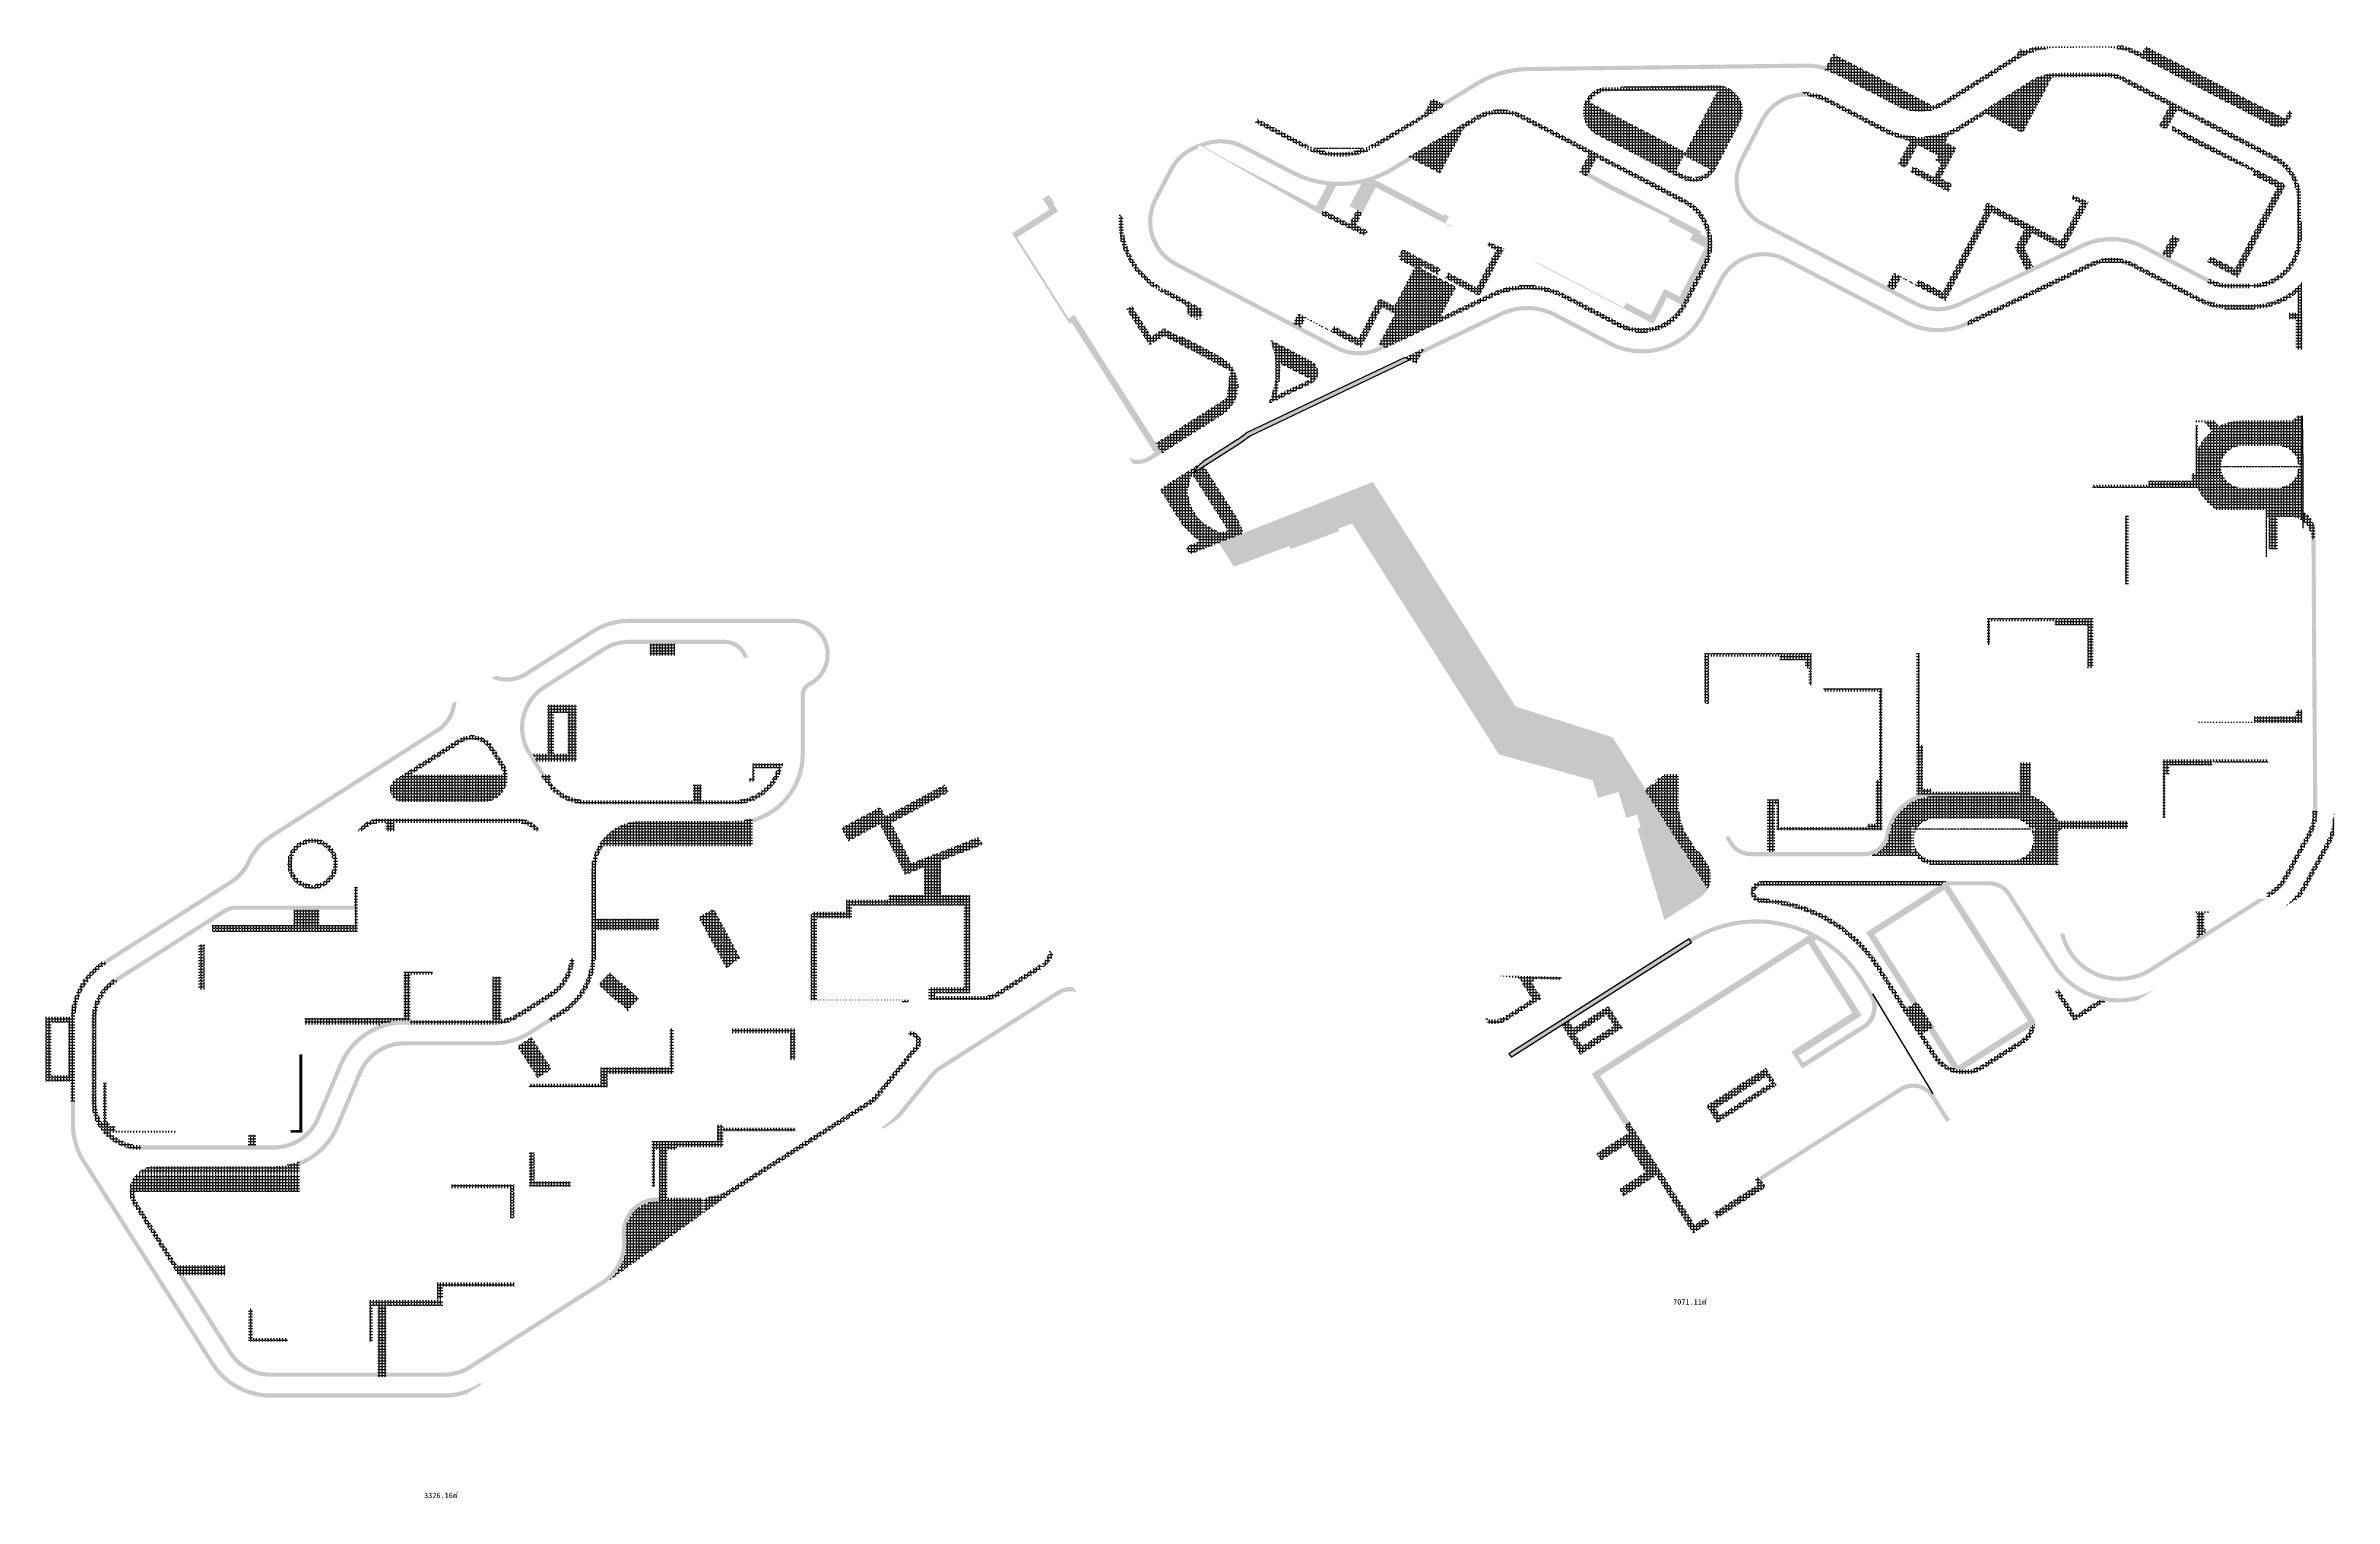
# Model space of a CAD drawing. Extents: x 1977 to 1034874806, y 3985 to 587211952.
# Drawn here: x 515437698 to 515984885, y 291501479 to 291848682 of the extents above; entities that cross this region are included whole.
import ezdxf

# ---------------------------------------------------------------- set-up
doc = ezdxf.new("R2010")
doc.units = 0
doc.header["$LTSCALE"] = 10
doc.header["$MEASUREMENT"] = 0
for name, color, linetype in [('PUB_TEXT', 7, 'Continuous'), ('SHEET_TEXT', 7, 'Continuous'), ('SPACE', 7, 'Continuous'), ('SPACE_HATCH', 8, 'Continuous')]:
    doc.layers.add(name, color=color, linetype=linetype)
doc.styles.add('_TCH_SPACE', font='simhei.ttf', dxfattribs={"height": 5})
pattern_1 = [(0, (0, 0), (0, 698.5), [508, -190.5]), (90, (0, 0), (-698.5, 4e-14), [508, -190.5])]

msp = doc.modelspace()

# ---------------------------------------------------------------- hatches: boundary and pattern name
at = {"layer": 'SPACE_HATCH'}
h = msp.add_hatch(dxfattribs=at)
h.set_pattern_fill('ANGLE', color=256, scale=200, style=0)
h.set_pattern_definition(pattern_1)
h.paths.add_polyline_path([(515909741.943, 291848078.518), (515907979.987, 291844693.832), (515909150.23, 291845429.971, -0.0448074142), (515912017.936, 291846893.712)])
h = msp.add_hatch(dxfattribs=at)
h.set_pattern_fill('ANGLE', color=256, scale=200, style=0)
h.set_pattern_definition(pattern_1)
h.paths.add_polyline_path([(515934471.292, 291848682.332), (515914067.598, 291848611.71, 0.0446542571), (515910871.609, 291847490.452), (515912017.936, 291846893.712, -0.0936899279), (515918577.452, 291848193.105), (515929549.216, 291848288.854, -0.1227845609), (515938017.769, 291846255.735), (515938485.551, 291846012.223), (515938943.919, 291846892.741, 0.0636431542)])
h = msp.add_hatch(dxfattribs=at)
h.set_pattern_fill('ANGLE', color=256, scale=200, style=0)
h.set_pattern_definition(pattern_1)
h.paths.add_polyline_path([(515939813.078, 291848562.379), (515938485.551, 291846012.223), (515970063.157, 291829573.958, 0.39239044), (515973998.035, 291830654.038), (515974044.227, 291830742.771)])
h = msp.add_hatch(dxfattribs=at)
h.set_pattern_fill('ANGLE', color=256, scale=200, style=0)
h.set_pattern_definition(pattern_1)
h.paths.add_polyline_path([(515858248.171, 291843434.139, -0.0674811546), (515863048.503, 291842842.798), (515863521.3, 291843751.032, 0.0749023617), (515857786.148, 291844428.582), (515792081.809, 291843627.747, 0.1321711281), (515779598.429, 291840021.916), (515771401.779, 291834964.156), (515772352.06, 291834469.471), (515779645.472, 291838881.63, -0.1374532732), (515792093.996, 291842627.822)])
h = msp.add_hatch(dxfattribs=at)
h.set_pattern_fill('ANGLE', color=256, scale=200, style=0)
h.set_pattern_definition(pattern_1)
h.paths.add_polyline_path([(515865100.638, 291846784.909), (515863048.503, 291842842.798, -0.0557168935), (515866779.021, 291841401.671), (515880354.908, 291834334.512, 0.2133373872), (515890131.944, 291833751.182), (515888898.632, 291834396.459)])
h = msp.add_hatch(dxfattribs=at)
h.set_pattern_fill('ANGLE', color=256, scale=200, style=0)
h.set_pattern_definition(pattern_1)
h.paths.add_polyline_path([(515907979.987, 291844693.832), (515908891.931, 291846445.66, 0.0042393967), (515908617.769, 291846276.426), (515891752.963, 291835667.642, -0.0713741051), (515888898.688, 291834396.429), (515890131.945, 291833751.182, 0.0502229489), (515892285.425, 291834821.188)])
h = msp.add_hatch(dxfattribs=at)
h.set_pattern_fill('ANGLE', color=256, scale=200, style=0)
h.set_pattern_definition(pattern_1)
h.paths.add_polyline_path([(515929547.666, 291842295.092), (515918543.5, 291842160.968, 0.0129390347), (515917922.98, 291842137.337), (515917374.071, 291841082.894, -0.0269330991), (515918555.687, 291841161.042), (515929559.853, 291841295.166, -0.1236630012), (515934773.151, 291840053.102), (515935253.31, 291839803.147), (515935715.059, 291840690.158), (515935234.9, 291840940.113, 0.1236630012)])
h = msp.add_hatch(dxfattribs=at)
h.set_pattern_fill('ANGLE', color=256, scale=200, style=0)
h.set_pattern_definition(pattern_1)
h.paths.add_polyline_path([(515838122.996, 291839141.226, 0.0314281744), (515837370.43, 291839179.374), (515811211.803, 291838860.541, 0.3517414575), (515805411.427, 291834086.542), (515806340.294, 291833603.005, -0.3677661875), (515811223.99, 291837860.615), (515837623.857, 291838182.389)])
h = msp.add_hatch(dxfattribs=at)
h.set_pattern_fill('ANGLE', color=256, scale=200, style=0)
h.set_pattern_definition(pattern_1)
h.paths.add_polyline_path([(515842765.621, 291830409.328, 0.526113616), (515838122.996, 291839141.226), (515829391.514, 291822476.491), (515836611.267, 291818718.125, 0.0355713817), (515837057.707, 291819444.528)])
h = msp.add_hatch(dxfattribs=at)
h.set_pattern_fill('ANGLE', color=256, scale=200, style=0)
h.set_pattern_definition(pattern_1)
h.paths.add_polyline_path([(515848387.038, 291806557.083, -0.4142135624), (515843709.154, 291821393.437), (515848511.34, 291830618.349, -0.3181455871), (515859817.034, 291836429.565), (515857710.538, 291837526.138, 0.2671784572), (515847624.329, 291831080.098), (515842822.143, 291821855.185, 0.4142135624), (515847925.29, 291805670.072), (515884615.455, 291786570.381), (515885077.204, 291787457.391)])
h = msp.add_hatch(dxfattribs=at)
h.set_pattern_fill('ANGLE', color=256, scale=200, style=0)
h.set_pattern_definition(pattern_1)
h.paths.add_polyline_path([(515882983.165, 291826202.036), (515863804.76, 291836185.681, 0.1322724663), (515857710.538, 291837526.138), (515859817.032, 291836429.566, -0.0848822025), (515863347.693, 291835296.234), (515877246.623, 291828060.909, 0.0797708841)])
h = msp.add_hatch(dxfattribs=at)
h.set_pattern_fill('ANGLE', color=256, scale=200, style=0)
h.set_pattern_definition(pattern_1)
h.paths.add_polyline_path([(515917922.98, 291842137.337, 0.1250366511), (515912300.217, 291840319.313), (515902490.421, 291834148.474), (515901610.092, 291832457.376), (515910435.85, 291827862.977)])
h = msp.add_hatch(dxfattribs=at)
h.set_pattern_fill('ANGLE', color=256, scale=200, style=0)
h.set_pattern_definition(pattern_1)
h.paths.add_polyline_path([(515935715.059, 291840690.158), (515935195.592, 291839692.271), (515973780.563, 291819606.206), (515973949.098, 291819929.96, 0.0896917824), (515970572.206, 291822544.676)])
h = msp.add_hatch(dxfattribs=at)
h.set_pattern_fill('ANGLE', color=256, scale=200, style=0)
h.set_pattern_definition(pattern_1)
h.paths.add_polyline_path([(515766481.091, 291830917.822), (515767217.183, 291832331.841), (515755799.512, 291825624.733, -0.2617474858), (515739150.474, 291825091.053), (515727402.636, 291831206.59), (515726940.887, 291830319.58), (515738688.727, 291824204.041, 0.2617474858), (515756317.119, 291824769.115)])
h = msp.add_hatch(dxfattribs=at)
h.set_pattern_fill('ANGLE', color=256, scale=200, style=0)
h.set_pattern_definition(pattern_1)
h.paths.add_polyline_path([(515772352.06, 291834469.471), (515769187.521, 291836116.826), (515766481.091, 291830917.822)])
h = msp.add_hatch(dxfattribs=at)
h.set_pattern_fill('ANGLE', color=256, scale=200, style=0)
h.set_pattern_definition(pattern_1)
h.paths.add_polyline_path([(515791125.792, 291832081.35, 0.2617477249), (515779373.521, 291831704.639), (515777608.741, 291830637.034), (515776720.658, 291828931.042), (515779891.128, 291830849.021, -0.2617477249), (515790664.043, 291831194.339), (515806716.687, 291822837.862), (515807178.442, 291823724.869)])
h = msp.add_hatch(dxfattribs=at)
h.set_pattern_fill('ANGLE', color=256, scale=200, style=0)
h.set_pattern_definition(pattern_1)
h.paths.add_polyline_path([(515829786.222, 291823229.823), (515822861.576, 291826834.566), (515822861.569, 291826834.551), (515820073.033, 291828286.221), (515820073.02, 291828286.196), (515806849.874, 291835169.73, 0.0829423644), (515806340.294, 291833603.005), (515805411.427, 291834086.542, 0.3359841794), (515808514.436, 291827538.922), (515828965.15, 291816892.955, 0.373144683), (515836611.267, 291818718.125), (515835713.364, 291819185.544, -0.3649920459), (515829426.898, 291817779.966), (515827475.474, 291818795.813), (515829391.514, 291822476.491)])
h = msp.add_hatch(dxfattribs=at)
h.set_pattern_fill('ANGLE', color=256, scale=200, style=0)
h.set_pattern_definition(pattern_1)
h.paths.add_polyline_path([(515901575.979, 291832391.847), (515902490.421, 291834148.474), (515895483.464, 291829740.757, -0.032753017), (515893411.676, 291828619.61), (515892689.134, 291827231.62, 0.0490538972), (515896015.925, 291828894.302)])
h = msp.add_hatch(dxfattribs=at)
h.set_pattern_fill('ANGLE', color=256, scale=200, style=0)
h.set_pattern_definition(pattern_1)
h.paths.add_polyline_path([(515947276.962, 291833403.107), (515945502.94, 291834326.605), (515942997.887, 291829514.534), (515944771.902, 291828591.023)])
h = msp.add_hatch(dxfattribs=at)
h.set_pattern_fill('ANGLE', color=256, scale=200, style=0)
h.set_pattern_definition(pattern_1)
h.paths.add_polyline_path([(515974833.738, 291833043.022), (515973842.294, 291833173.556, -0.0874862199), (515973320.115, 291831517.446), (515973157.216, 291831204.52), (515974044.227, 291830742.771), (515974207.126, 291831055.697, 0.0874862711)])
h = msp.add_hatch(dxfattribs=at)
h.set_pattern_fill('ANGLE', color=256, scale=200, style=0)
h.set_pattern_definition(pattern_1)
h.paths.add_polyline_path([(515746226.719, 291815182.215, 0.0608213273), (515752261.552, 291815730.153), (515749444.515, 291810318.675), (515752504.568, 291808725.695), (515755690.433, 291814845.681), (515773918.508, 291805356.74), (515774028.36, 291805567.763), (515772371.416, 291806283.027), (515773199.212, 291807873.207), (515772134.918, 291808427.244), (515771950.484, 291808072.95), (515755474.082, 291816650.186, 0.0496019672), (515759940.37, 291818779.787), (515764596.067, 291821596.256), (515763557.661, 291822136.816), (515759422.763, 291819635.405, -0.2617477249), (515735918.221, 291818881.984), (515724170.395, 291824997.515, 0.2081180405), (515714618.624, 291825663.273, 0.0017724301), (515712870.092, 291825036.211, 0.1879033889), (515706316.833, 291819296.025), (515706156.348, 291818987.737), (515707043.359, 291818525.988), (515707203.844, 291818834.276, -0.1844399732), (515713072.876, 291824044.977), (515713535.897, 291824934.432), (515740891.609, 291809265.057), (515741438.452, 291810315.512), (515720196.866, 291821373.199), (515714582.802, 291824589.238, -0.0003761722), (515714952.856, 291824720.782, -0.2081180405), (515723708.647, 291824110.504), (515735456.472, 291817994.973, 0.0907314209), (515744056.262, 291815344.183), (515740891.609, 291809265.057), (515741503.354, 291808914.649), (515742669.615, 291808349.213)])
h = msp.add_hatch(dxfattribs=at)
h.set_pattern_fill('ANGLE', color=256, scale=200, style=0)
h.set_pattern_definition(pattern_1)
h.paths.add_polyline_path([(515771131.402, 291818194.176), (515777608.741, 291830637.034), (515763557.661, 291822136.816)])
h = msp.add_hatch(dxfattribs=at)
h.set_pattern_fill('ANGLE', color=256, scale=200, style=0)
h.set_pattern_definition(pattern_1)
h.paths.add_polyline_path([(515880622.578, 291820402.904), (515882396.599, 291819479.407), (515885275.091, 291825008.936), (515890198.014, 291822446.223), (515893411.676, 291828619.61, -0.2296181365), (515877708.372, 291828947.92), (515883501.068, 291825932.433)])
h = msp.add_hatch(dxfattribs=at)
h.set_pattern_fill('ANGLE', color=256, scale=200, style=0)
h.set_pattern_definition(pattern_1)
h.paths.add_polyline_path([(515955308.677, 291798415.793), (515954616.046, 291797085.294), (515961801.003, 291793344.962), (515973298.822, 291815431.644), (515946351.542, 291829459.779), (515945903.003, 291828598.16), (515951113.032, 291825613.85), (515965768.804, 291818509.498), (515965420.975, 291817841.325), (515971275.246, 291814793.781), (515961162.952, 291795368.249)])
h = msp.add_hatch(dxfattribs=at)
h.set_pattern_fill('ANGLE', color=256, scale=200, style=0)
h.set_pattern_definition(pattern_1)
h.paths.add_polyline_path([(515806172.032, 291817460.314), (515808952.464, 291822801.372), (515807178.442, 291823724.869), (515804435.169, 291818455.191)])
h = msp.add_hatch(dxfattribs=at)
h.set_pattern_fill('ANGLE', color=256, scale=200, style=0)
h.set_pattern_definition(pattern_1)
h.paths.add_polyline_path([(515808952.464, 291822801.372), (515808490.708, 291821914.364), (515825059.787, 291813289.048), (515825521.536, 291814176.059)])
h = msp.add_hatch(dxfattribs=at)
h.set_pattern_fill('ANGLE', color=256, scale=200, style=0)
h.set_pattern_definition(pattern_1)
h.paths.add_polyline_path([(515892235.701, 291819863.487), (515890905.176, 291820556.124), (515889196.904, 291817274.564), (515884273.971, 291819837.281), (515883581.297, 291818506.667), (515892584.42, 291813819.848), (515893507.931, 291815593.862), (515890758.209, 291817025.304)])
h = msp.add_hatch(dxfattribs=at)
h.set_pattern_fill('ANGLE', color=256, scale=200, style=0)
h.set_pattern_definition(pattern_1)
h.paths.add_polyline_path([(515894544.479, 291824298.524), (515891883.397, 291825683.813), (515889574.654, 291821248.759), (515892235.701, 291819863.487)])
h = msp.add_hatch(dxfattribs=at)
h.set_pattern_fill('ANGLE', color=256, scale=200, style=0)
h.set_pattern_definition(pattern_1)
h.paths.add_polyline_path([(515977082.314, 291802851.093), (515977031.033, 291811968.043, 0.1838804658), (515973949.098, 291819929.96), (515973780.563, 291819606.206), (515971519.495, 291820783.244, -0.2379194197), (515976031.048, 291811962.419), (515976082.33, 291802845.468, -0.4133053526), (515965178.496, 291791784.014), (515960201.078, 291791740.577, -0.1227845603), (515955025.851, 291792983.039), (515954564.103, 291792096.028, 0.1227845603), (515960209.805, 291790740.615), (515965187.223, 291790784.052, 0.4133053526)])
h = msp.add_hatch(dxfattribs=at)
h.set_pattern_fill('ANGLE', color=256, scale=200, style=0)
h.set_pattern_definition(pattern_1)
h.paths.add_polyline_path([(515746590.624, 291776911.845), (515708188.266, 291796902.847, -0.4142135624), (515703510.382, 291811739.201), (515707043.36, 291818525.988), (515706156.349, 291818987.737), (515702623.371, 291812200.95, 0.4142135624), (515707726.518, 291796015.836), (515746128.875, 291776024.834, 0.235256932), (515756827.295, 291775833.797), (515758189.885, 291776482.377), (515757078.555, 291777060.899), (515756397.509, 291776736.728, -0.235256932)])
h = msp.add_hatch(dxfattribs=at)
h.set_pattern_fill('ANGLE', color=256, scale=200, style=0)
h.set_pattern_definition(pattern_1)
h.paths.add_polyline_path([(515825371.622, 291788549.266), (515828913.055, 291786705.713, 0.0091037338), (515829104.437, 291787057.563), (515833906.623, 291796282.475, 0.1536495374), (515835056.879, 291802786.196), (515833267.848, 291803717.507), (515833567.936, 291804293.968), (515806620.548, 291818321.889), (515806172.032, 291817460.314), (515811382.059, 291814476.007), (515826037.819, 291807371.661), (515825689.989, 291806703.487), (515831544.26, 291803655.944), (515830851.641, 291802325.436), (515834461.78, 291800446.115), (515828343.607, 291788693.222), (515824733.468, 291790572.542), (515821431.963, 291784230.413), (515815577.692, 291787277.955), (515814977.417, 291786124.838), (515795108.377, 291796468.011), (515792571.818, 291797562.984), (515805660.313, 291790749.49), (515805660.338, 291790749.538), (515822070.028, 291782207.109)])
h = msp.add_hatch(dxfattribs=at)
h.set_pattern_fill('ANGLE', color=256, scale=200, style=0)
h.set_pattern_definition(pattern_1)
h.paths.add_polyline_path([(515704622.586, 291751336.178), (515683650.135, 291784306.374), (515682300.095, 291783447.658), (515669956.047, 291802854.473), (515679743.831, 291809080.167), (515678563.096, 291810936.471), (515678816.229, 291811097.48), (515677581.824, 291813038.162), (515677180.185, 291812782.692), (515677454.021, 291812079.768, -0.75355405), (515677570.481, 291811926.804, -1.3270448219), (515677454.021, 291812079.768), (515677180.185, 291812782.692), (515676062.688, 291812071.888), (515677673.123, 291809540.782), (515668729.113, 291803851.786), (515682522.245, 291782166.78), (515683028.51, 291782488.798), (515702819.761, 291751373.976), (515701225.829, 291750366.502, -0.2395149022), (515696700.537, 291750151.403), (515697538.316, 291748835.317, 0.1950392715), (515701973.54, 291749649.878)])
h = msp.add_hatch(dxfattribs=at)
h.set_pattern_fill('ANGLE', color=256, scale=200, style=0)
h.set_pattern_definition(pattern_1)
h.paths.add_polyline_path([(515752504.568, 291808725.695), (515751174.193, 291809418.257), (515749465.92, 291806136.694), (515743212.481, 291809392.028), (515742669.615, 291808349.213), (515753156.688, 291803264.786), (515753776.504, 291804455.442), (515751026.766, 291805886.866)])
h = msp.add_hatch(dxfattribs=at)
h.set_pattern_fill('ANGLE', color=256, scale=200, style=0)
h.set_pattern_definition(pattern_1)
h.paths.add_polyline_path([(515834793.633, 291795820.727, 0.4142135624), (515829690.487, 291812005.84), (515825521.536, 291814176.058), (515825059.787, 291813289.048), (515829228.738, 291811118.829, -0.4142135624), (515833906.623, 291796282.475), (515829104.437, 291787057.563, -0.3641428885), (515816033.157, 291781647.93), (515815731.87, 291780694.396, 0.3641428885), (515829991.448, 291786595.814)])
h = msp.add_hatch(dxfattribs=at)
h.set_pattern_fill('ANGLE', color=256, scale=200, style=0)
h.set_pattern_definition(pattern_1)
h.paths.add_polyline_path([(515902971.53, 291808976.25), (515910911.448, 291804842.911), (515911603.821, 291806172.921), (515901889.742, 291811229.753), (515900966.248, 291809455.737), (515901409.753, 291809224.863), (515891297.454, 291789799.328), (515885443.183, 291792846.87), (515884842.909, 291791693.756), (515881383.479, 291793494.623), (515881291.154, 291793317.279), (515891935.255, 291787776.166)])
h = msp.add_hatch(dxfattribs=at)
h.set_pattern_fill('ANGLE', color=256, scale=200, style=0)
h.set_pattern_definition(pattern_1)
h.paths.add_polyline_path([(515913377.843, 291805249.423), (515912685.463, 291803919.4), (515920223.82, 291799995.104), (515926140.594, 291811360.904), (515922550.357, 291812910.725), (515922120.447, 291812084.876), (515924249.273, 291810976.679), (515919585.606, 291802017.864)])
h = msp.add_hatch(dxfattribs=at)
h.set_pattern_fill('ANGLE', color=256, scale=200, style=0)
h.set_pattern_definition(pattern_1)
h.paths.add_polyline_path([(515704956.026, 291790693.772, -0.2917518977), (515695285.448, 291807463.577), (515694396.861, 291808861.964, 0.0543284661), (515694371.861, 291804671.299, 0.2516095854), (515704494.277, 291789806.761), (515709644.176, 291787125.893, -0.3709058308), (515710612.844, 291784704.022), (515711519.8, 291784231.895), (515711381.277, 291783965.792), (515712711.799, 291783273.172, 0.4135515696), (515714059.511, 291783696.435, 0.4146810419), (515713210.462, 291786396.784)])
h = msp.add_hatch(dxfattribs=at)
h.set_pattern_fill('ANGLE', color=256, scale=200, style=0)
h.set_pattern_definition(pattern_1)
h.paths.add_polyline_path([(515910837.557, 291800369.672), (515913378.096, 291805249.91), (515911604.082, 291806173.421), (515908603.555, 291800409.573), (515911163.62, 291795031.176), (515912969.482, 291795890.749)])
h = msp.add_hatch(dxfattribs=at)
h.set_pattern_fill('ANGLE', color=256, scale=200, style=0)
h.set_pattern_definition(pattern_1)
h.paths.add_polyline_path([(515766079.524, 291795712.098), (515766585.007, 291795448.96), (515766850.301, 291795958.585), (515770577.859, 291794018.14), (515771270.479, 291795348.65), (515762158.756, 291800091.916), (515761235.261, 291798317.9), (515761678.767, 291798087.026), (515761401.722, 291797554.828), (515765011.866, 291795675.504), (515760186.59, 291786406.242), (515756576.446, 291788285.565), (515751543.393, 291778617.165), (515752873.899, 291777924.547), (515757214.326, 291786262.432), (515760319.003, 291784646.24)])
h = msp.add_hatch(dxfattribs=at)
h.set_pattern_fill('ANGLE', color=256, scale=200, style=0)
h.set_pattern_definition(pattern_1)
h.paths.add_polyline_path([(515786409.624, 291800223.06), (515782819.371, 291801772.888), (515782389.461, 291800947.039), (515784518.286, 291799838.842), (515779854.62, 291790880.027), (515773044.5, 291794425.153), (515772352.12, 291793095.103), (515780492.836, 291788857.234)])
h = msp.add_hatch(dxfattribs=at)
h.set_pattern_fill('ANGLE', color=256, scale=200, style=0)
h.set_pattern_definition(pattern_1)
h.paths.add_polyline_path([(515853972.692, 291798012.466, 0.4142135631), (515837787.578, 291792909.319), (515838674.589, 291792447.571, -0.4142135624), (515853510.943, 291797125.455), (515882305.575, 291782135.918, 0.2352475486), (515897461.124, 291781865.023), (515897031.37, 291782767.968, -0.2352475486), (515882767.324, 291783022.929)])
h = msp.add_hatch(dxfattribs=at)
h.set_pattern_fill('ANGLE', color=256, scale=200, style=0)
h.set_pattern_definition(pattern_1)
h.paths.add_polyline_path([(515924804.853, 291800416.769, -0.235256932), (515939069.413, 291800162.053), (515954564.103, 291792096.028), (515955025.851, 291792983.039), (515939531.162, 291801049.063, 0.235256932), (515924375.067, 291801319.699), (515894884.089, 291787282.274, -0.235256932), (515885077.204, 291787457.391), (515884615.455, 291786570.381, 0.235256932), (515895313.875, 291786379.343)])
h = msp.add_hatch(dxfattribs=at)
h.set_pattern_fill('ANGLE', color=256, scale=200, style=0)
h.set_pattern_definition(pattern_1)
h.paths.add_polyline_path([(515945572.436, 291797904.175), (515947950.473, 291802472.044), (515946176.459, 291803395.555), (515943798.414, 291798827.673)])
h = msp.add_hatch(dxfattribs=at)
h.set_pattern_fill('ANGLE', color=256, scale=200, style=0)
h.set_pattern_definition(pattern_1)
h.paths.add_polyline_path([(515774949.632, 291791094.611), (515766079.524, 291795712.097), (515756521.328, 291777350.973), (515758189.885, 291776482.377), (515770358.081, 291782274.322)])
h = msp.add_hatch(dxfattribs=at)
h.set_pattern_fill('ANGLE', color=256, scale=200, style=0)
h.set_pattern_definition(pattern_1)
h.paths.add_polyline_path([(515881383.479, 291793494.623), (515879609.458, 291794418.12), (515877924.298, 291791180.958), (515879698.119, 291790257.287)])
h = msp.add_hatch(dxfattribs=at)
h.set_pattern_fill('ANGLE', color=256, scale=200, style=0)
h.set_pattern_definition(pattern_1)
h.paths.add_polyline_path([(515926954.293, 291795902.204, -0.2352475486), (515936760.824, 291795726.918), (515937222.573, 291796613.929, 0.2352475486), (515926524.538, 291796805.15), (515897031.37, 291782767.968), (515897461.124, 291781865.023)])
h = msp.add_hatch(dxfattribs=at)
h.set_pattern_fill('ANGLE', color=256, scale=200, style=0)
h.set_pattern_definition(pattern_1)
h.paths.add_polyline_path([(515976155.723, 291789797.556), (515976183.763, 291784812.662), (515977183.779, 291784812.662), (515977142.492, 291792152.594, -0.2119021742), (515965325.418, 291786785.106), (515960244.711, 291786740.767, -0.1227845609), (515952717.108, 291788547.985), (515937222.573, 291796613.929), (515936760.824, 291795726.918), (515952255.36, 291787660.974, 0.1227845609), (515960253.437, 291785740.805), (515965334.144, 291785785.144, 0.1749210351)])
h = msp.add_hatch(dxfattribs=at)
h.set_pattern_fill('ANGLE', color=256, scale=200, style=0)
h.set_pattern_definition(pattern_1)
h.paths.add_polyline_path([(515798355.19, 291783899.114), (515811497.591, 291777057.613, 0.4142135624), (515834426.502, 291784287.071), (515838674.589, 291792447.571), (515837787.578, 291792909.319), (515833539.491, 291784748.819, -0.4142135624), (515811959.34, 291777944.624), (515798816.939, 291784786.125, 0.2352475486), (515785444.395, 291785025.151), (515767292.788, 291776385.95), (515766526.381, 291774913.695), (515785874.15, 291784122.205, -0.2352475486)])
h = msp.add_hatch(dxfattribs=at)
h.set_pattern_fill('ANGLE', color=256, scale=200, style=0)
h.set_pattern_definition(pattern_1)
h.paths.add_polyline_path([(515783294.887, 291789539.624), (515771124.524, 291783746.647), (515770358.081, 291782274.322), (515783724.673, 291788636.693, -0.235256932), (515800663.838, 291788334.218), (515813806.335, 291781492.667, 0.0435082043), (515815731.87, 291780694.396), (515816033.157, 291781647.93, -0.0435082043), (515814268.083, 291782379.678), (515801125.587, 291789221.229, 0.235256932)])
h = msp.add_hatch(dxfattribs=at)
h.set_pattern_fill('ANGLE', color=256, scale=200, style=0)
h.set_pattern_definition(pattern_1)
h.paths.add_polyline_path([(515718571.229, 291774381.19), (515709026.376, 291779442.027), (515708887.853, 291779175.923), (515705694.607, 291780838.206, -0.0041861356), (515705128.518, 291781138.941), (515702071.557, 291779194.507), (515697416.883, 291786512.398), (515696151.221, 291785707.352), (515701610.942, 291777123.799), (515705070.418, 291779324.26), (515720931.042, 291771036.93), (515720058.381, 291764443.515), (515703132.264, 291753677.358), (515704622.586, 291751336.178), (515719119.676, 291760564.575, 0.574951014)])
h = msp.add_hatch(dxfattribs=at)
h.set_pattern_fill('ANGLE', color=256, scale=200, style=0)
h.set_pattern_definition(pattern_1)
h.paths.add_polyline_path([(515738991.477, 291783742.024), (515737217.455, 291784665.522), (515736040.205, 291782404.045), (515737814.166, 291781480.58)])
h = msp.add_hatch(dxfattribs=at)
h.set_pattern_fill('ANGLE', color=256, scale=200, style=0)
h.set_pattern_definition(pattern_1)
h.paths.add_polyline_path([(515745712.197, 291781709.033), (515745111.923, 291780555.919), (515738991.477, 291783742.024), (515738899.136, 291783564.651), (515752204.337, 291776638.33), (515752873.899, 291777924.547), (515751543.393, 291778617.165), (515751566.467, 291778661.491)])
h = msp.add_hatch(dxfattribs=at)
h.set_pattern_fill('ANGLE', color=256, scale=200, style=0)
h.set_pattern_definition(pattern_1)
h.paths.add_polyline_path([(515975697.756, 291776112.332), (515977232.711, 291776113.353), (515977183.778, 291784812.662), (515974097.756, 291784812.662), (515974097.756, 291783312.331), (515975697.756, 291783312.331)])
h = msp.add_hatch(dxfattribs=at)
h.set_pattern_fill('ANGLE', color=256, scale=200, style=0)
h.set_pattern_definition(pattern_1)
h.paths.add_polyline_path([(515740318.425, 291773299.916), (515730541.683, 291778389.365, -0.0647304844), (515731723.795, 291773369.851), (515741048.695, 291768511.774, 0.507639284)])
h = msp.add_hatch(dxfattribs=at)
h.set_pattern_fill('ANGLE', color=256, scale=200, style=0)
h.set_pattern_definition(pattern_1)
h.paths.add_polyline_path([(515763745.664, 291773590.222), (515762634.304, 291774168.759), (515724932.364, 291756224.639, -0.0369197391), (515722567.736, 291754461.564), (515715040.233, 291749669.791, 0.090965559), (515712660.048, 291747459.933), (515712252.971, 291746866.257, 0.0101730821), (515712110.528, 291746619.411), (515723104.735, 291753617.981, 0.0352796299), (515725483.36, 291755379.398)])
h = msp.add_hatch(dxfattribs=at)
h.set_pattern_fill('ANGLE', color=256, scale=200, style=0)
h.set_pattern_definition(pattern_1)
h.paths.add_polyline_path([(515740222.539, 291767930.091, 0.0848048171), (515741048.695, 291768511.774), (515740126.837, 291768992.043), (515731869.376, 291765061.57, 0.0938347801), (515732774.904, 291772822.245), (515731723.795, 291773369.851, -0.132509863), (515730048.854, 291763087.514)])
h = msp.add_hatch(dxfattribs=at)
h.set_pattern_fill('ANGLE', color=256, scale=200, style=0)
h.set_pattern_definition(pattern_1)
h.paths.add_polyline_path([(515767292.788, 291776385.95), (515762634.304, 291774168.759), (515765391.436, 291772733.487)])
h = msp.add_hatch(dxfattribs=at)
h.set_pattern_fill('ANGLE', color=256, scale=200, style=0)
h.set_pattern_definition(pattern_1)
h.paths.add_polyline_path([(515977192.394, 291760212.652, -0.330727592), (515974320.407, 291758079.652), (515962801.262, 291758079.652, 0.1261378998), (515957990.337, 291756846.349, 0.0520591791), (515956338.117, 291755710.361, 0.6984901021), (515962801.265, 291738079.652), (515974426.69, 291738079.652, -0.1298579632), (515977389.944, 291737296.848), (515977389.944, 291748079.652, -0.4142135624), (515971389.944, 291742079.652), (515962801.265, 291742079.652, -1), (515962801.265, 291754079.652), (515971389.944, 291754079.652, -0.4047084548), (515977386.764, 291748274.985)])
h = msp.add_hatch(dxfattribs=at)
h.set_pattern_fill('ANGLE', color=256, scale=200, style=0)
h.set_pattern_definition(pattern_1)
h.paths.add_polyline_path([(515977189.214, 291760212.662), (515976119.534, 291760212.662, -0.2882103461), (515974317.227, 291759079.662), (515962798.081, 291759079.662, 0.1248871273), (515957315.242, 291757688.492), (515957987.157, 291756846.359, -0.126137891), (515962798.081, 291758079.662), (515974317.227, 291758079.662, 0.330727592)])
h = msp.add_hatch(dxfattribs=at)
h.set_pattern_fill('ANGLE', color=256, scale=200, style=0)
h.set_pattern_definition(pattern_1)
h.paths.add_polyline_path([(515956498.085, 291758712.662), (515956498.085, 291759112.332), (515951697.756, 291759112.332), (515951697.756, 291758712.662), (515953939.491, 291758712.662), (515956334.936, 291755710.371, -0.0502533056), (515957987.157, 291756846.359)])
h = msp.add_hatch(dxfattribs=at)
h.set_pattern_fill('ANGLE', color=256, scale=200, style=0)
h.set_pattern_definition(pattern_1)
h.paths.add_polyline_path([(515956334.936, 291755710.371), (515955640.507, 291756580.722, 0.1203135706), (515952297.756, 291752269.342), (515952297.756, 291757912.332), (515951697.756, 291757912.332), (515951697.756, 291746512.332), (515952921.674, 291746512.332, -0.2621258669)])
h = msp.add_hatch(dxfattribs=at)
h.set_pattern_fill('ANGLE', color=256, scale=200, style=0)
h.set_pattern_definition(pattern_1)
h.paths.add_polyline_path([(515712238.48, 291737311.967, -0.4116225782), (515715040.233, 291749669.791), (515705755.765, 291743759.586, 0.0847601159), (515704258.808, 291742403.695), (515708815.713, 291735239.514, 0.1532865633), (515716146.37, 291729064.078), (515723282.153, 291731865.626, -0.2760880161)])
h = msp.add_hatch(dxfattribs=at)
h.set_pattern_fill('ANGLE', color=256, scale=200, style=0)
h.set_pattern_definition(pattern_1)
h.paths.add_polyline_path([(515971386.764, 291754079.662), (515962798.085, 291754079.662, 1), (515962798.085, 291742079.662), (515971386.764, 291742079.662, 0.4142135624), (515977386.764, 291748079.662), (515976386.764, 291748079.662, -0.4142135628), (515971386.764, 291743079.662), (515962798.084, 291743079.662, -1), (515962798.084, 291753079.662), (515971386.764, 291753079.662, -0.4142135622), (515976386.764, 291748079.662), (515977386.764, 291748079.662, 0.4142135624)])
h = msp.add_hatch(dxfattribs=at)
h.set_pattern_fill('ANGLE', color=256, scale=200, style=0)
h.set_pattern_definition(pattern_1)
h.paths.add_polyline_path([(515724096.285, 291732184.642), (515722857.522, 291735336.176), (515714649.975, 291748235.944), (515712110.528, 291746619.411), (515711885.45, 291746224.29), (515720396.671, 291732889.271), (515718933.827, 291732313.199, 0.0918619264), (515723283.345, 291731865.723)])
h = msp.add_hatch(dxfattribs=at)
h.set_pattern_fill('ANGLE', color=256, scale=200, style=0)
h.set_pattern_definition(pattern_1)
h.paths.add_polyline_path([(515835072.422, 291647175.145), (515819842.075, 291671139.829), (515820030.142, 291671259.547), (515812311.957, 291683393.765), (515789169.441, 291690707.129), (515755003.27, 291744421.804), (515718164.47, 291729858.006), (515721791.62, 291724155.547), (515735057.688, 291729104.742), (515735342.379, 291728341.642), (515746960.209, 291732675.926), (515746746.742, 291733248.115), (515750064.307, 291734485.805), (515785195.958, 291679253.242), (515807552.863, 291673133.444), (515808849.847, 291668867.516), (515813723.52, 291670349.275), (515815615.444, 291664126.524), (515818135.543, 291664892.718), (515819065.216, 291661834.921), (515818244.844, 291661585.5), (515824742.885, 291639697.044), (515833064.864, 291644985.936, 0.1379964767)])
h = msp.add_hatch(dxfattribs=at)
h.set_pattern_fill('ANGLE', color=256, scale=200, style=0)
h.set_pattern_definition(pattern_1)
h.paths.add_polyline_path([(515952921.674, 291746512.332), (515950797.756, 291746512.332), (515950797.756, 291744612.331), (515940497.756, 291744612.331), (515940497.756, 291743712.332), (515927097.756, 291743712.332), (515927097.756, 291743112.331), (515952201.248, 291743112.331, 0.1594304559), (515956891.114, 291737712.662), (515968498.085, 291737712.662), (515968498.085, 291726512.662), (515968798.085, 291726512.662), (515968798.085, 291736079.662), (515969298.085, 291736079.662), (515969298.085, 291738079.662), (515962798.085, 291738079.662, -0.368833629)])
h = msp.add_hatch(dxfattribs=at)
h.set_pattern_fill('ANGLE', color=256, scale=200, style=0)
h.set_pattern_definition(pattern_1)
h.paths.add_polyline_path([(515935798.085, 291736312.662), (515934898.085, 291736312.662), (515934898.085, 291720112.662), (515935798.085, 291720112.662)])
h = msp.add_hatch(dxfattribs=at)
h.set_pattern_fill('ANGLE', color=256, scale=200, style=0)
h.set_pattern_definition(pattern_1)
h.paths.add_polyline_path([(515971298.085, 291738079.662), (515969298.085, 291738079.662), (515969298.085, 291728512.662), (515971298.085, 291728512.662)])
h = msp.add_hatch(dxfattribs=at)
h.set_pattern_fill('ANGLE', color=256, scale=200, style=0)
h.set_pattern_definition(pattern_1)
h.paths.add_polyline_path([(515974423.51, 291738079.662), (515971298.085, 291738079.662), (515971298.085, 291736079.662), (515974423.51, 291736079.662, -0.412315072), (515979423.405, 291731112.093), (515979425.68, 291730761.256), (515980425.659, 291730767.742), (515980415.089, 291732397.443, 0.3987774559)])
h = msp.add_hatch(dxfattribs=at)
h.set_pattern_fill('ANGLE', color=256, scale=200, style=0)
h.set_pattern_definition(pattern_1)
h.paths.add_polyline_path([(515716146.37, 291729064.078, -0.0415559808), (515713790.092, 291730287.583), (515710236.14, 291728888.028), (515711330.183, 291727169.372)])
h = msp.add_hatch(dxfattribs=at)
h.set_pattern_fill('ANGLE', color=256, scale=200, style=0)
h.set_pattern_definition(pattern_1)
h.paths.add_polyline_path([(515980425.66, 291730767.742), (515979425.681, 291730761.256), (515979846.875, 291665825.226), (515980846.854, 291665831.712)])
h = msp.add_hatch(dxfattribs=at)
h.set_pattern_fill('ANGLE', color=256, scale=200, style=0)
h.set_pattern_definition(pattern_1)
h.paths.add_polyline_path([(515616664.717, 291711712.551), (515577284.496, 291711712.551, 0.1426750791), (515568155.529, 291709053.47), (515552267.215, 291698939.481, -0.2277627392), (515545387.247, 291698116.952), (515544342.697, 291697452.025, 0.2505147541), (515552804.219, 291698095.902), (515568692.527, 291708209.887, -0.1426750791), (515577284.496, 291710712.551), (515616664.735, 291710712.551)])
h = msp.add_hatch(dxfattribs=at)
h.set_pattern_fill('ANGLE', color=256, scale=200, style=0)
h.set_pattern_definition(pattern_1)
h.paths.add_polyline_path([(515616664.717, 291711712.551), (515616664.735, 291710712.551, -0.786696984), (515620096.649, 291696543.83, 0.2809377671), (515618198.218, 291693431.76), (515618198.218, 291679362.551, -0.332971614), (515606698.218, 291664008.399), (515606698.218, 291662968.955, 0.3377544561), (515619198.218, 291679362.557), (515619198.218, 291693431.76, -0.2809377671), (515620554.24, 291695654.667, 0.786697984)])
h = msp.add_hatch(dxfattribs=at)
h.set_pattern_fill('ANGLE', color=256, scale=200, style=0)
h.set_pattern_definition(pattern_1)
h.paths.add_polyline_path([(515927397.756, 291711812.332), (515901897.756, 291711812.332), (515901897.756, 291705512.332), (515902497.756, 291705512.332), (515902497.756, 291711112.332), (515918097.756, 291711112.332), (515918097.756, 291710312.332), (515925897.756, 291710312.332), (515925897.756, 291699912.332), (515927397.756, 291699912.332)])
h = msp.add_hatch(dxfattribs=at)
h.set_pattern_fill('ANGLE', color=256, scale=200, style=0)
h.set_pattern_definition(pattern_1)
h.paths.add_polyline_path([(515599898.218, 291706712.551), (515577284.496, 291706712.551, 0.1426750811), (515570840.52, 291704835.553), (515556641.331, 291695796.807, 0.4142135624), (515552962.307, 291679229.828), (515556028.83, 291674412.551), (515557215.814, 291674412.551, -0.0038724548), (515557123.207, 291674555.572), (515553805.89, 291679766.827, -0.4142135624), (515557178.329, 291694953.223), (515571377.518, 291703991.969, -0.1426750811), (515577284.496, 291705712.551), (515599898.218, 291705712.551, -0.3158895359), (515604600.345, 291702412.551), (515605652.347, 291702412.551, 0.3323686154)])
h = msp.add_hatch(dxfattribs=at)
h.set_pattern_fill('ANGLE', color=256, scale=200, style=0)
h.set_pattern_definition(pattern_1)
h.paths.add_polyline_path([(515588098.217, 291705712.551), (515582098.217, 291705712.551), (515582098.217, 291702912.552), (515588098.217, 291702912.552)])
h = msp.add_hatch(dxfattribs=at)
h.set_pattern_fill('ANGLE', color=256, scale=200, style=0)
h.set_pattern_definition(pattern_1)
h.paths.add_polyline_path([(515859897.756, 291703412.332), (515834297.756, 291703412.332), (515834297.756, 291691512.332), (515835297.756, 291691512.332), (515835297.756, 291702712.332), (515852297.756, 291702712.332), (515852297.756, 291701912.332), (515858397.756, 291701912.332), (515858397.756, 291699912.332), (515859297.756, 291699912.332), (515859297.756, 291695812.332), (515859897.756, 291695812.332)])
h = msp.add_hatch(dxfattribs=at)
h.set_pattern_fill('ANGLE', color=256, scale=200, style=0)
h.set_pattern_definition(pattern_1)
h.paths.add_polyline_path([(515886497.756, 291681512.332), (515885697.756, 291681512.332), (515885697.756, 291703412.332), (515884997.756, 291703412.332), (515884997.756, 291669612.332), (515885372.454, 291669612.332, -0.0134251208), (515885984.808, 291669812.662), (515909998.085, 291669812.662), (515909998.085, 291670144.944, -0.0063460878), (515910297.756, 291670090.369), (515910297.756, 291675812.662), (515909697.756, 291675812.662), (515909697.756, 291670312.332), (515888497.756, 291670312.332), (515888497.756, 291671112.332), (515886497.756, 291671112.332)])
h = msp.add_hatch(dxfattribs=at)
h.set_pattern_fill('ANGLE', color=256, scale=200, style=0)
h.set_pattern_definition(pattern_1)
h.paths.add_polyline_path([(515876797.756, 291661212.332), (515876797.755, 291695012.358), (515862797.757, 291695012.358), (515862797.757, 291694312.332), (515876097.756, 291694312.332), (515876097.756, 291673112.332), (515875297.756, 291673112.332), (515875297.756, 291662712.332), (515873297.756, 291662712.332), (515873297.756, 291661912.332), (515852097.756, 291661912.332), (515852097.756, 291667412.519), (515851497.756, 291667412.519), (515851497.756, 291661212.332)])
h = msp.add_hatch(dxfattribs=at)
h.set_pattern_fill('ANGLE', color=256, scale=200, style=0)
h.set_pattern_definition(pattern_1)
h.paths.add_polyline_path([(515531712.637, 291684677.8, 0.2501262056), (515535873.118, 291692060.563), (515534827.801, 291691395.148, -0.2273214517), (515531175.401, 291685521.232), (515493220.42, 291661360.313), (515493757.418, 291660516.729)])
h = msp.add_hatch(dxfattribs=at)
h.set_pattern_fill('ANGLE', color=256, scale=200, style=0)
h.set_pattern_definition(pattern_1)
h.paths.add_polyline_path([(515559198.217, 291689312.551), (515564598.217, 291689312.551), (515564598.217, 291691112.552), (515557698.217, 291691112.552), (515557698.217, 291679612.552), (515553904.096, 291679612.552), (515555177.232, 291677612.552), (515564598.217, 291677612.552), (515564598.217, 291689312.551), (515562498.217, 291689312.551), (515562498.218, 291679412.552), (515559198.217, 291679412.552)])
h = msp.add_hatch(dxfattribs=at)
h.set_pattern_fill('ANGLE', color=256, scale=200, style=0)
h.set_pattern_definition(pattern_1)
h.paths.add_polyline_path([(515977198.085, 291689912.662), (515975698.085, 291689912.662), (515975698.085, 291688312.662), (515965698.085, 291688312.662), (515965698.085, 291687112.662), (515952598.085, 291687112.662), (515952598.085, 291686812.662), (515977198.085, 291686812.662)])
h = msp.add_hatch(dxfattribs=at)
h.set_pattern_fill('ANGLE', color=256, scale=200, style=0)
h.set_pattern_definition(pattern_1)
h.paths.add_polyline_path([(515536928.45, 291682070.923, -0.4142135688), (515543831.357, 291680537.996), (515546339.804, 291676597.416, -0.1172027089), (515547096.811, 291674412.552), (515548101.006, 291674412.552, 0.1214477275), (515547183.387, 291677134.414), (515544674.94, 291681074.995, 0.4142135688), (515536391.451, 291682914.507), (515523035.521, 291674412.552), (515524897.726, 291674412.552)])
h = msp.add_hatch(dxfattribs=at)
h.set_pattern_fill('ANGLE', color=256, scale=200, style=0)
h.set_pattern_definition(pattern_1)
h.paths.add_polyline_path([(515969097.756, 291678112.332), (515943897.756, 291678112.332), (515943897.756, 291664112.332), (515944497.756, 291664112.332), (515944497.756, 291674712.332), (515945397.756, 291674712.332), (515945397.756, 291676612.332), (515955697.756, 291676612.332), (515955697.756, 291677512.332), (515969097.756, 291677512.332)])
h = msp.add_hatch(dxfattribs=at)
h.set_pattern_fill('ANGLE', color=256, scale=200, style=0)
h.set_pattern_definition(pattern_1)
h.paths.add_polyline_path([(515548101.006, 291674412.552), (515523035.521, 291674412.552), (515521512.705, 291673443.176, 0.750278818), (515523123.7, 291667912.426), (515542121.886, 291667912.426, 0.4388724924)])
h = msp.add_hatch(dxfattribs=at)
h.set_pattern_fill('ANGLE', color=256, scale=200, style=0)
h.set_pattern_definition(pattern_1)
h.paths.add_polyline_path([(515558406.236, 291674412.551), (515556028.83, 291674412.551), (515556279.623, 291674018.574, 0.068757492), (515558406.236, 291671515.051)])
h = msp.add_hatch(dxfattribs=at)
h.set_pattern_fill('ANGLE', color=256, scale=200, style=0)
h.set_pattern_definition(pattern_1)
h.paths.add_polyline_path([(515592498.218, 291668362.551), (515567105.525, 291668362.551, -0.1602982156), (515560568.919, 291670512.551, -0.0690669102), (515558406.236, 291672626.907), (515558406.236, 291671094.002, 0.2054768711), (515567102.849, 291667362.551), (515592498.218, 291667362.551)])
h = msp.add_hatch(dxfattribs=at)
h.set_pattern_fill('ANGLE', color=256, scale=200, style=0)
h.set_pattern_definition(pattern_1)
h.paths.add_polyline_path([(515613721.13, 291676012.551), (515612675.694, 291676012.551, -0.3262187117), (515602198.218, 291668362.551), (515594498.218, 291668362.551), (515594498.218, 291667362.551), (515602198.218, 291667362.551, 0.3335744468)])
h = msp.add_hatch(dxfattribs=at)
h.set_pattern_fill('ANGLE', color=256, scale=200, style=0)
h.set_pattern_definition(pattern_1)
h.paths.add_polyline_path([(515605898.217, 291672762.552), (515607198.217, 291672812.552), (515607198.217, 291676012.551), (515613721.13, 291676012.551), (515613985.393, 291677112.552), (515606698.217, 291677112.552), (515606698.217, 291673512.552), (515605898.217, 291673512.552)])
h = msp.add_hatch(dxfattribs=at)
h.set_pattern_fill('ANGLE', color=256, scale=200, style=0)
h.set_pattern_definition(pattern_1)
h.paths.add_polyline_path([(515821591.949, 291671874.766), (515821420.367, 291672144.521), (515821336.009, 291672090.821), (515821507.572, 291671821.097), (515820201.409, 291670990.288), (515820030.142, 291671259.547), (515819842.075, 291671139.829), (515835072.422, 291647175.145, 0.2850770932), (515834910.479, 291653268.068), (515833657.075, 291655240.277), (515832854.164, 291656507.294), (515832474.06, 291656266.419), (515830310.158, 291659681.09, -0.142155159), (515828197.756, 291666960.864), (515828197.756, 291674563.018), (515824939.708, 291674563.018), (515822747.27, 291673169.651), (515822662.864, 291673075.423), (515822898.112, 291672705.574)])
h = msp.add_hatch(dxfattribs=at)
h.set_pattern_fill('ANGLE', color=256, scale=200, style=0)
h.set_pattern_definition(pattern_1)
h.paths.add_polyline_path([(515912297.756, 291677312.332), (515909697.756, 291677312.332), (515909697.756, 291675812.662), (515910297.756, 291675812.662), (515910297.756, 291670090.369, -0.0434324332), (515912297.756, 291669516.035)])
h = msp.add_hatch(dxfattribs=at)
h.set_pattern_fill('ANGLE', color=256, scale=200, style=0)
h.set_pattern_definition(pattern_1)
h.paths.add_polyline_path([(515594498.218, 291672012.551), (515592498.218, 291672012.551), (515592498.218, 291667362.551), (515594498.218, 291667362.551)])
h = msp.add_hatch(dxfattribs=at)
h.set_pattern_fill('ANGLE', color=256, scale=200, style=0)
h.set_pattern_definition(pattern_1)
h.paths.add_polyline_path([(515647698.217, 291652298.111), (515647698.218, 291645613.051), (515639242.799, 291645613.051), (515639242.799, 291644662.552), (515658717.193, 291644662.552), (515658717.193, 291645613.051), (515651698.217, 291645613.051), (515651698.218, 291653847.023), (515661733.757, 291657734.215), (515660638.496, 291659454.766), (515644664.494, 291653267.356), (515639860.134, 291662905.668), (515653697.677, 291670358.135), (515652620.815, 291672049.784), (515638457.229, 291664421.72), (515637230.928, 291666698.683), (515627912.233, 291661679.926), (515629595.568, 291658554.354), (515637138.5, 291662616.268), (515643219.117, 291650562.67)])
h = msp.add_hatch(dxfattribs=at)
h.set_pattern_fill('ANGLE', color=256, scale=200, style=0)
h.set_pattern_definition(pattern_1)
h.paths.add_polyline_path([(515878542.742, 291660024.972, -0.3690874371), (515889407.647, 291669311.417), (515907997.276, 291669312.784, -0.0457590707), (515909998.085, 291669129.438), (515909998.085, 291669812.662), (515885984.808, 291669812.662, 0.2889238886), (515877554.95, 291660180.749, -0.3690879842), (515872616.348, 291655959.638), (515845339.958, 291655957.684, -0.2566019547), (515841119.705, 291658275.802), (515840104.341, 291659873.461), (515839260.362, 291659337.085), (515840275.727, 291657739.426, 0.2566019547), (515845340.03, 291654957.684), (515872616.419, 291654959.638, 0.3690879842)])
h = msp.add_hatch(dxfattribs=at)
h.set_pattern_fill('ANGLE', color=256, scale=200, style=0)
h.set_pattern_definition(pattern_1)
h.paths.add_polyline_path([(515851298.085, 291667412.662), (515852097.756, 291667412.605), (515852097.756, 291668512.332), (515849298.113, 291668512.332), (515849299.013, 291655957.968), (515851298.085, 291655958.111)])
h = msp.add_hatch(dxfattribs=at)
h.set_pattern_fill('ANGLE', color=256, scale=200, style=0)
h.set_pattern_definition(pattern_1)
h.paths.add_polyline_path([(515918997.531, 291658423.132, 0.4112998483), (515907997.276, 291669312.784), (515889407.647, 291669311.417, 0.3690874371), (515878542.742, 291660024.972, -0.3690879842), (515872616.419, 291654959.638), (515884879.816, 291654959.638, -0.6484115477), (515889349.244, 291664962.209), (515907977.779, 291664962.174, -1.0016577083), (515907998.515, 291652962.209), (515918998.085, 291652962.209), (515918998.085, 291658423.132)])
h = msp.add_hatch(dxfattribs=at)
h.set_pattern_fill('ANGLE', color=256, scale=200, style=0)
h.set_pattern_definition(pattern_1)
h.paths.add_polyline_path([(515909998.085, 291670144.944), (515909998.085, 291669129.438, -0.3587881342), (515918997.531, 291658423.132), (515918998.085, 291658423.132), (515918998.085, 291661012.662), (515919690.418, 291661012.662, 0.3028876681)])
h = msp.add_hatch(dxfattribs=at)
h.set_pattern_fill('ANGLE', color=256, scale=200, style=0)
h.set_pattern_definition(pattern_1)
h.paths.add_polyline_path([(515550698.207, 291663912.551), (515517506.244, 291663912.551, 0.2679491669), (515512310.092, 291660912.552), (515513506.244, 291660912.552, -0.2360678205), (515517506.244, 291662912.551), (515550698.207, 291662912.551, -0.2360679776), (515554698.207, 291660912.551), (515555894.359, 291660912.552, 0.267949171)])
h = msp.add_hatch(dxfattribs=at)
h.set_pattern_fill('ANGLE', color=256, scale=200, style=0)
h.set_pattern_definition(pattern_1)
h.paths.add_polyline_path([(515521036.244, 291662912.551), (515519036.244, 291662912.551), (515519036.244, 291660912.552), (515521036.244, 291660912.552)])
h = msp.add_hatch(dxfattribs=at)
h.set_pattern_fill('ANGLE', color=256, scale=200, style=0)
h.set_pattern_definition(pattern_1)
h.paths.add_polyline_path([(515606698.217, 291657362.552), (515606698.218, 291664008.399, -0.0713950517), (515602198.217, 291663362.552), (515580185.774, 291663362.552, 0.2679491924), (515569793.469, 291657362.552)])
h = msp.add_hatch(dxfattribs=at)
h.set_pattern_fill('ANGLE', color=256, scale=200, style=0)
h.set_pattern_definition(pattern_1)
h.paths.add_polyline_path([(515907977.779, 291664962.174), (515889350.081, 291664962.209), (515889350.009, 291663962.209), (515907979.549, 291663962.174, -1.001819513), (515907998.444, 291653962.209), (515889350.009, 291653962.209, -1.0000018437), (515889349.311, 291663962.209), (515889350.009, 291663962.209), (515889350.081, 291664962.209, 1.0000716202), (515889350.081, 291652962.209), (515907998.515, 291652962.209, 1.0016577083)])
h = msp.add_hatch(dxfattribs=at)
h.set_pattern_fill('ANGLE', color=256, scale=200, style=0)
h.set_pattern_definition(pattern_1)
h.paths.add_polyline_path([(515935497.756, 291663512.662), (515918812.948, 291663512.662, -0.0445931757), (515919563.584, 291661512.662), (515935497.756, 291661512.662)])
h = msp.add_hatch(dxfattribs=at)
h.set_pattern_fill('ANGLE', color=256, scale=200, style=0)
h.set_pattern_definition(pattern_1)
h.paths.add_polyline_path([(515979382.966, 291660009.694, 0.1270874422), (515980846.854, 291665831.712), (515979846.875, 291665825.226, -0.1270874475), (515978504.978, 291660488.376), (515973001.287, 291650393.623, -0.1268589756), (515969250.663, 291646379.879), (515968798.085, 291646091.764), (515968798.085, 291644906.323), (515969787.686, 291645536.311, 0.1268589756), (515973879.275, 291649914.941)])
h = msp.add_hatch(dxfattribs=at)
h.set_pattern_fill('ANGLE', color=256, scale=200, style=0)
h.set_pattern_definition(pattern_1)
h.paths.add_polyline_path([(515983772.908, 291657616.284, 0.0403121718), (515984885.29, 291660116.799), (515984846.853, 291665843.875, -0.1268686269), (515982894.92, 291658094.966), (515977387.915, 291647994.137, -0.1216930573), (515972205.322, 291642333.595), (515976784.17, 291645248.385, 0.0398920069), (515978265.904, 291647515.455)])
h = msp.add_hatch(dxfattribs=at)
h.set_pattern_fill('ANGLE', color=256, scale=200, style=0)
h.set_pattern_definition(pattern_1)
h.paths.add_polyline_path([(515486728.122, 291653518.52, -0.1461276517), (515491598.575, 291659142.48), (515493757.418, 291660516.729), (515493220.42, 291661360.313), (515491061.577, 291659986.063, 0.1461276517), (515485816.474, 291653929.491, -0.1461276573), (515481695.321, 291649170.755), (515451569.251, 291629993.469), (515452106.248, 291629149.886), (515482232.319, 291648327.172, 0.1461276573)])
h = msp.add_hatch(dxfattribs=at)
h.set_pattern_fill('ANGLE', color=256, scale=200, style=0)
h.set_pattern_definition(pattern_1)
h.paths.add_polyline_path([(515504905.971, 291658106.422), (515504223.846, 291657359.531, -1.6821246603), (515496506.244, 291653162.551, -0.5944862611), (515504223.846, 291657359.531), (515504905.971, 291658106.422, 4.0495201904), (515507506.244, 291653162.551, 0.2469428359)])
h = msp.add_hatch(dxfattribs=at)
h.set_pattern_fill('ANGLE', color=256, scale=200, style=0)
h.set_pattern_definition(pattern_1)
h.paths.add_polyline_path([(515569185.759, 291637242.361), (515569185.774, 291651362.607, -0.1452436244), (515570966.253, 291657362.552), (515569793.469, 291657362.552, 0.1316522327), (515568185.774, 291651362.564), (515568185.759, 291637242.362)])
h = msp.add_hatch(dxfattribs=at)
h.set_pattern_fill('ANGLE', color=256, scale=200, style=0)
h.set_pattern_definition(pattern_1)
h.paths.add_polyline_path([(515512206.244, 291647662.552), (515511506.244, 291647662.552), (515511506.244, 291643162.551), (515511606.244, 291643162.551), (515511606.244, 291638462.552), (515503106.244, 291638462.552), (515503106.244, 291636962.552), (515512206.244, 291636962.552)])
h = msp.add_hatch(dxfattribs=at)
h.set_pattern_fill('ANGLE', color=256, scale=200, style=0)
h.set_pattern_definition(pattern_1)
h.paths.add_polyline_path([(515892112.52, 291648961.019), (515847974.783, 291648957.789, 0.9999125113), (515847975.46, 291643829.568), (515848011.252, 291644829.98, -1.0114135884), (515847974.939, 291647957.789), (515890541.396, 291647960.904)])
h = msp.add_hatch(dxfattribs=at)
h.set_pattern_fill('ANGLE', color=256, scale=200, style=0)
h.set_pattern_definition(pattern_1)
h.paths.add_polyline_path([(515892163.232, 291648961.023), (515892112.52, 291648961.019), (515872914.841, 291636740.541), (515883952.805, 291619400.523), (515885218.121, 291620206.113), (515874985.711, 291636280.652), (515891688.721, 291646913.123), (515911664.879, 291615531.709), (515894961.868, 291604899.238), (515889079.105, 291614140.727), (515887813.788, 291613335.137), (515893461.905, 291604462.266, 0.0871908613), (515896171.406, 291603891.059), (515913397.954, 291614856.793, 0.0303514116), (515913409.418, 291615584.466)])
h = msp.add_hatch(dxfattribs=at)
h.set_pattern_fill('ANGLE', color=256, scale=200, style=0)
h.set_pattern_definition(pattern_1)
h.paths.add_polyline_path([(515907512.138, 291646182.848, 0.2564542541), (515902449.615, 291648961.775), (515892163.232, 291648961.023), (515892799.763, 291647961.069), (515902449.688, 291647961.775, -0.2564542541), (515906668.457, 291645646.003), (515917397.795, 291628784.288, 0.3216598786), (515937957.529, 291620532.228), (515942888.002, 291623670.855, -0.4103211813), (515918241.476, 291629321.134)])
h = msp.add_hatch(dxfattribs=at)
h.set_pattern_fill('ANGLE', color=256, scale=200, style=0)
h.set_pattern_definition(pattern_1)
h.paths.add_polyline_path([(515511606.244, 291643162.551), (515483315.583, 291643162.551, 0.1426750811), (515480093.594, 291642224.052), (515454254.241, 291625775.552), (515454791.239, 291624931.968), (515480630.592, 291641380.469, -0.1426750811), (515483315.583, 291642162.551), (515511606.244, 291642162.551)])
h = msp.add_hatch(dxfattribs=at)
h.set_pattern_fill('ANGLE', color=256, scale=200, style=0)
h.set_pattern_definition(pattern_1)
h.paths.add_polyline_path([(515503106.244, 291642162.551), (515497106.244, 291642162.551), (515497106.244, 291636962.551), (515503106.244, 291636962.551)])
h = msp.add_hatch(dxfattribs=at)
h.set_pattern_fill('ANGLE', color=256, scale=200, style=0)
h.set_pattern_definition(pattern_1)
h.paths.add_polyline_path([(515584294.261, 291640002.647), (515569185.762, 291640002.659), (515569185.759, 291637242.36), (515581298.058, 291637242.348), (515581298.058, 291637292.532), (515584292.122, 291637292.533)])
h = msp.add_hatch(dxfattribs=at)
h.set_pattern_fill('ANGLE', color=256, scale=200, style=0)
h.set_pattern_definition(pattern_1)
h.paths.add_polyline_path([(515597508.503, 291642360.413), (515593825.779, 291640375.97), (515600465.172, 291628174.291), (515603678.736, 291630662.566)])
h = msp.add_hatch(dxfattribs=at)
h.set_pattern_fill('ANGLE', color=256, scale=200, style=0)
h.set_pattern_definition(pattern_1)
h.paths.add_polyline_path([(515658717.19, 291644662.551), (515629098.218, 291644662.551), (515629098.218, 291641662.551), (515621167.569, 291641662.551), (515620679.245, 291640987.338), (515620679.245, 291620512.551), (515642498.218, 291620512.551), (515642498.218, 291620212.551), (515643998.218, 291620212.551), (515643998.218, 291620612.551), (515622179.245, 291620612.551), (515622179.245, 291640162.551), (515630598.218, 291640162.551), (515630598.218, 291643162.551), (515657217.19, 291643162.551), (515657217.196, 291623612.301), (515648798.224, 291623612.301), (515648798.218, 291620612.551), (515650298.218, 291620612.551), (515650298.221, 291622112.301), (515658717.197, 291622112.301)])
h = msp.add_hatch(dxfattribs=at)
h.set_pattern_fill('ANGLE', color=256, scale=200, style=0)
h.set_pattern_definition(pattern_1)
h.paths.add_polyline_path([(515830671.118, 291635170.583), (515831207.494, 291634326.605, -0.4139960667), (515871226.239, 291625424.305), (515873728.936, 291621492.808, -0.4571009363), (515871156.857, 291614086.43), (515857063.161, 291605114.945), (515857671.75, 291604158.886), (515872732.995, 291613746.275, 0.4142168775), (515874572.516, 291622029.811), (515872069.819, 291625961.308, 0.4139960666)])
h = msp.add_hatch(dxfattribs=at)
h.set_pattern_fill('ANGLE', color=256, scale=200, style=0)
h.set_pattern_definition(pattern_1)
h.paths.add_polyline_path([(515848011.214, 291644828.931), (515847975.46, 291643829.571, -0.2468534454), (515875441.03, 291628114.206), (515881843.699, 291618057.718), (515882687.243, 291618594.777), (515876284.547, 291628651.309, 0.2468532629)])
h = msp.add_hatch(dxfattribs=at)
h.set_pattern_fill('ANGLE', color=256, scale=200, style=0)
h.set_pattern_definition(pattern_1)
h.paths.add_polyline_path([(515968650.96, 291644812.662), (515966788.841, 291644812.662), (515940747.89, 291628234.768, -0.5135142117), (515920385.337, 291636412.662), (515919357.924, 291636412.662, 0.5188491797), (515941284.912, 291627391.2)])
h = msp.add_hatch(dxfattribs=at)
h.set_pattern_fill('ANGLE', color=256, scale=200, style=0)
h.set_pattern_definition(pattern_1)
h.paths.add_polyline_path([(515953998.085, 291641412.332), (515955198.085, 291641412.332), (515955198.085, 291641712.332), (515951697.756, 291641712.332), (515951697.756, 291641412.332), (515951998.085, 291641412.332), (515951998.085, 291635396.739), (515953998.085, 291636669.956)])
h = msp.add_hatch(dxfattribs=at)
h.set_pattern_fill('ANGLE', color=256, scale=200, style=0)
h.set_pattern_definition(pattern_1)
h.paths.add_polyline_path([(515497106.244, 291638462.552), (515477406.244, 291638462.552), (515477406.244, 291636962.552), (515497106.244, 291636962.552)])
h = msp.add_hatch(dxfattribs=at)
h.set_pattern_fill('ANGLE', color=256, scale=200, style=0)
h.set_pattern_definition(pattern_1)
h.paths.add_polyline_path([(515569185.753, 291631493.38), (515569185.759, 291637242.36), (515568185.759, 291637242.361), (515568185.753, 291631493.109, -0.2568929021), (515560752.045, 291617979.479), (515557986.985, 291616226.709), (515558522.378, 291615382.106), (515561287.21, 291617134.731, 0.2568929167)])
h = msp.add_hatch(dxfattribs=at)
h.set_pattern_fill('ANGLE', color=256, scale=200, style=0)
h.set_pattern_definition([(0, (-1135224.3, -1718742.85), (0, 698.5), [508, -190.5]), (90, (-1135224.3, -1718742.85), (-698.5, 4e-14), [508, -190.5])])
h.paths.add_polyline_path([(515831207.494, 291634326.605), (515830671.118, 291635170.583), (515788251.768, 291608211.688, 0.0358381058), (515787561.624, 291607700.219), (515788189.457, 291606921.124, -0.0373974144), (515788788.145, 291607367.71)])
h = msp.add_hatch(dxfattribs=at)
h.set_pattern_fill('ANGLE', color=256, scale=200, style=0)
h.set_pattern_definition(pattern_1)
h.paths.add_polyline_path([(515857906.748, 291605651.939), (515856850.656, 291607310.998), (515871912.891, 291616899.018), (515860582.894, 291634697.803), (515861126.577, 291635043.889), (515859267.111, 291636016.699), (515807313.384, 291602923.549), (515815143.982, 291590622.074), (515816366.927, 291591400.549), (515809332.068, 291602451.915), (515859103.663, 291634134.533), (515869682.438, 291617515.877), (515855084.454, 291608223.382), (515857063.161, 291605114.945)])
h = msp.add_hatch(dxfattribs=at)
h.set_pattern_fill('ANGLE', color=256, scale=200, style=0)
h.set_pattern_definition(pattern_1)
h.paths.add_polyline_path([(515444698.218, 291615652.55, -0.2563865544), (515452106.248, 291629149.886), (515451569.251, 291629993.469, 0.2563865603), (515443698.218, 291615652.55), (515443698.218, 291596449.283), (515444698.218, 291596449.283)])
h = msp.add_hatch(dxfattribs=at)
h.set_pattern_fill('ANGLE', color=256, scale=200, style=0)
h.set_pattern_definition(pattern_1)
h.paths.add_polyline_path([(515475606.244, 291623112.552), (515475606.244, 291633862.551), (515474206.244, 291633862.551), (515474206.244, 291623112.552)])
h = msp.add_hatch(dxfattribs=at)
h.set_pattern_fill('ANGLE', color=256, scale=200, style=0)
h.set_pattern_definition(pattern_1)
h.paths.add_polyline_path([(515558560.501, 291621326.214, 0.2359017255), (515564098.206, 291630512.547), (515564098.206, 291630512.595), (515563094.781, 291630512.582, -0.2339996801), (515558025.108, 291622170.817), (515550533.544, 291617421.919, -0.142190125), (515544644.218, 291615712.551), (515524806.244, 291615712.551), (515524806.244, 291614712.551), (515544644.218, 291614712.551, 0.142190125), (515551068.937, 291616577.316)])
h = msp.add_hatch(dxfattribs=at)
h.set_pattern_fill('ANGLE', color=256, scale=200, style=0)
h.set_pattern_definition(pattern_1)
h.paths.add_polyline_path([(515676010.122, 291628218.284, 0.1735447292), (515678489.95, 291631411.826), (515677740.256, 291632589.524, -0.2197971564), (515675473.123, 291629061.867), (515664999.417, 291622394.635, -0.1426752114), (515662314.424, 291621612.551), (515650298.22, 291621612.551), (515650298.218, 291620612.551), (515662314.424, 291620612.551, 0.1426752114), (515665536.415, 291621551.052)])
h = msp.add_hatch(dxfattribs=at)
h.set_pattern_fill('ANGLE', color=256, scale=200, style=0)
h.set_pattern_definition(pattern_1)
h.paths.add_polyline_path([(515449698.218, 291615652.55, -0.2563865544), (515454791.239, 291624931.968), (515454254.241, 291625775.552, 0.2563865544), (515448698.218, 291615652.55), (515448698.218, 291596449.283, 0.1381025178), (515450461.267, 291590187.907, 0.251609342), (515460466.97, 291584812.551), (515460466.97, 291585814.982, -0.1893623134), (515453043.813, 291588912.546), (515452812.555, 291588912.555, -0.0496153716), (515451406.244, 291590575.304), (515451406.244, 291590925.342, -0.1421320234), (515449698.218, 291596812.551)])
h = msp.add_hatch(dxfattribs=at)
h.set_pattern_fill('ANGLE', color=256, scale=200, style=0)
h.set_pattern_definition(pattern_1)
h.paths.add_polyline_path([(515524806.244, 291626712.552), (515530156.244, 291626712.552), (515530156.244, 291627312.552), (515523306.244, 291627312.552), (515523306.244, 291616212.552), (515519756.244, 291616212.552), (515519756.244, 291615310.596, -0.0545266666), (515523431.149, 291615712.551), (515524806.244, 291615712.551)])
h = msp.add_hatch(dxfattribs=at)
h.set_pattern_fill('ANGLE', color=256, scale=200, style=0)
h.set_pattern_definition(pattern_1)
h.paths.add_polyline_path([(515546575.82, 291626112.552), (515544576.209, 291626112.552), (515544575.814, 291615712.551), (515544644.218, 291615712.551, 0.0441575154), (515546575.82, 291615883.474)])
h = msp.add_hatch(dxfattribs=at)
h.set_pattern_fill('ANGLE', color=256, scale=200, style=0)
h.set_pattern_definition(pattern_1)
h.paths.add_polyline_path([(515579528.888, 291621062.552), (515572519.624, 291627174.381), (515569891.563, 291624158.872), (515576900.378, 291618047.749), (515579529.258, 291621062.456)])
h = msp.add_hatch(dxfattribs=at)
h.set_pattern_fill('ANGLE', color=256, scale=200, style=0)
h.set_pattern_definition(pattern_1)
h.paths.add_polyline_path([(515680040.847, 291621893.47, -0.2194921192), (515684190.96, 291622456.08), (515683441.976, 291623632.663, 0.1733343502), (515679503.849, 291622737.053), (515651640.199, 291604999.931, 0.0800669919), (515648786.107, 291602462.828), (515641880.634, 291593998.752, -0.0800669943), (515637599.495, 291590193.097), (515637867.994, 291589771.306), (515641520.82, 291592096.58, 0.0224198006), (515642655.474, 291593366.594), (515649560.946, 291601830.67, -0.0800669919), (515652177.198, 291604156.348)])
h = msp.add_hatch(dxfattribs=at)
h.set_pattern_fill('ANGLE', color=256, scale=200, style=0)
h.set_pattern_definition(pattern_1)
h.paths.add_polyline_path([(515795370.243, 291621029.761), (515792937.283, 291624851.751), (515794178.943, 291625642.153), (515800319.497, 291625398.437), (515800083.832, 291626047.612), (515783909.525, 291626496.287), (515789962.841, 291625809.488), (515793145.909, 291620800.987), (515786614.803, 291616650.254, -0.2509180182), (515781906.762, 291616299.078), (515782624.448, 291615014.561, 0.1990644155), (515787151.179, 291615806.275)])
h = msp.add_hatch(dxfattribs=at)
h.set_pattern_fill('ANGLE', color=256, scale=200, style=0)
h.set_pattern_definition(pattern_1)
h.paths.add_polyline_path([(515810917.91, 291617093.798), (515813441.779, 291613128.942), (515814707.159, 291613934.432), (515811377.799, 291619164.668), (515803026.294, 291613848.433), (515801863.742, 291615677.683), (515800174.448, 291614604.081), (515804665.548, 291607548.817), (515813441.356, 291613129.607), (515812636.289, 291614394.322), (515805128.37, 291609615.079), (515803409.991, 291612314.556)])
h = msp.add_hatch(dxfattribs=at)
h.set_pattern_fill('ANGLE', color=256, scale=200, style=0)
h.set_pattern_definition(pattern_1)
h.paths.add_polyline_path([(515885217.794, 291620205.905), (515883952.805, 291619400.523), (515882681.426, 291618603.915), (515882687.243, 291618594.777), (515881843.699, 291618057.718), (515885695.339, 291612008.058), (515887804.154, 291613350.273), (515887804.122, 291613350.322), (515886538.899, 291612544.585), (515886548.471, 291612529.547), (515886548.702, 291612529.694), (515887793.994, 291613343.702), (515886538.82, 291612544.708), (515886538.899, 291612544.585), (515889069.253, 291614155.481)])
h = msp.add_hatch(dxfattribs=at)
h.set_pattern_fill('ANGLE', color=256, scale=200, style=0)
h.set_pattern_definition(pattern_1)
h.paths.add_polyline_path([(515930108.901, 291620276.456), (515928719, 291620577.074), (515922983.909, 291616926.065), (515918996.512, 291623190.552), (515918209.388, 291622564.278), (515922676.965, 291615545.968)])
h = msp.add_hatch(dxfattribs=at)
h.set_pattern_fill('ANGLE', color=256, scale=200, style=0)
h.set_pattern_definition(pattern_1)
h.paths.add_polyline_path([(515443698.218, 291615652.55, 0.0007115021), (515443703.163, 291616662.551), (515439198.218, 291616662.551), (515439198.218, 291615162.551), (515443098.218, 291615162.551), (515443098.218, 291602562.551), (515439198.218, 291602562.551), (515439198.218, 291616662.551), (515437698.218, 291616662.551), (515437698.218, 291601062.551), (515443698.218, 291601062.551)])
h = msp.add_hatch(dxfattribs=at)
h.set_pattern_fill('ANGLE', color=256, scale=200, style=0)
h.set_pattern_definition(pattern_1)
h.paths.add_polyline_path([(515508695.441, 291604946.243, -0.3012991144), (515523431.149, 291614712.551), (515524806.244, 291614712.551), (515524806.244, 291615712.551), (515523431.149, 291615712.551, 0.3012991144), (515507774.459, 291605335.849), (515502355.845, 291592526.888, -0.3012991144), (515492225.046, 291585812.551), (515460466.97, 291585812.551), (515460466.97, 291584812.551), (515492225.046, 291584812.551, 0.3012991144), (515503276.827, 291592137.282)])
h = msp.add_hatch(dxfattribs=at)
h.set_pattern_fill('ANGLE', color=256, scale=200, style=0)
h.set_pattern_definition(pattern_1)
h.paths.add_polyline_path([(515523431.149, 291609712.551), (515544644.218, 291609712.551, 0.142190125), (515553745.903, 291612354.302), (515558522.378, 291615382.106), (515557986.985, 291616226.709), (515553210.51, 291613198.905, -0.142190125), (515544644.218, 291610712.551), (515523431.149, 291610712.551, 0.3012991144), (515512379.368, 291603387.82), (515506960.754, 291590578.859, -0.195938525), (515498406.244, 291582054.747), (515498406.244, 291580976.113, 0.2023101483), (515507881.736, 291590189.254), (515513300.349, 291602998.214, -0.3012991144)])
h = msp.add_hatch(dxfattribs=at)
h.set_pattern_fill('ANGLE', color=256, scale=200, style=0)
h.set_pattern_definition(pattern_1)
h.paths.add_polyline_path([(515519756.244, 291615310.596), (515519756.244, 291616212.552), (515499606.244, 291616212.552), (515499606.244, 291614712.552), (515517256.244, 291614712.552), (515517256.244, 291614551.445, -0.0384792543)])
h = msp.add_hatch(dxfattribs=at)
h.set_pattern_fill('ANGLE', color=256, scale=200, style=0)
h.set_pattern_definition(pattern_1)
h.paths.add_polyline_path([(515587798.285, 291613812.552), (515586898.216, 291613812.552), (515586898.231, 291604462.55), (515570448.217, 291604462.552), (515570448.217, 291600612.552), (515553298.217, 291600612.552), (515553298.218, 291599712.445), (515571948.217, 291599712.445), (515571948.217, 291602962.552), (515587798.285, 291602962.55)])
h = msp.add_hatch(dxfattribs=at)
h.set_pattern_fill('ANGLE', color=256, scale=200, style=0)
h.set_pattern_definition(pattern_1)
h.paths.add_polyline_path([(515616898.209, 291613812.552), (515601898.285, 291613812.552), (515601898.285, 291612612.445), (515615698.285, 291612612.445), (515615698.285, 291606312.445), (515616898.214, 291606312.445)])
h = msp.add_hatch(dxfattribs=at)
h.set_pattern_fill('ANGLE', color=256, scale=200, style=0)
h.set_pattern_definition(pattern_1)
h.paths.add_polyline_path([(515646402.198, 291609032.156, 0.6322318502), (515644465.099, 291613112.551), (515643998.218, 291613112.551), (515643998.218, 291612112.551), (515644465.099, 291612112.551, -0.6322318502), (515645627.358, 291609664.314), (515636456.759, 291598423.859, -0.0800669948), (515633840.507, 291596098.182), (515626165.559, 291591212.551), (515626702.558, 291590368.968), (515634377.506, 291595254.598, 0.0800669948), (515637231.598, 291597791.701)])
h = msp.add_hatch(dxfattribs=at)
h.set_pattern_fill('ANGLE', color=256, scale=200, style=0)
h.set_pattern_definition(pattern_1)
h.paths.add_polyline_path([(515901274.672, 291604294.024), (515910654.886, 291610264.607, 0.2352083719), (515913397.954, 291614856.793), (515912276.1, 291614142.666, -0.1932216161), (515910116.385, 291611107.234), (515900737.71, 291605137.631, -0.414179739), (515889693.658, 291607590.003), (515886548.702, 291612529.694), (515885705.158, 291611992.635), (515888850.114, 291607052.943, 0.414179739)])
h = msp.add_hatch(dxfattribs=at)
h.set_pattern_fill('ANGLE', color=256, scale=100, style=0)
h.set_pattern_definition([(0, (0, 0), (0, 349.25), [254, -95.25]), (90, (0, 0), (-349.25, 2e-14), [254, -95.25])])
h.paths.add_polyline_path([(515499006.244, 291607512.552), (515498406.244, 291607512.552), (515498406.244, 291589512.552), (515496306.244, 291589512.552), (515496306.244, 291588912.554), (515499006.244, 291588912.552)])
h = msp.add_hatch(dxfattribs=at)
h.set_pattern_fill('ANGLE', color=256, scale=200, style=0)
h.set_pattern_definition(pattern_1)
h.paths.add_polyline_path([(515558664.046, 291604102.731), (515553845.507, 291611704.157), (515550478.983, 291609543.944), (515555327.22, 291601987.52)])
h = msp.add_hatch(dxfattribs=at)
h.set_pattern_fill('ANGLE', color=256, scale=200, style=0)
h.set_pattern_definition(pattern_1)
h.paths.add_polyline_path([(515849942.24, 291602912.148), (515849019.069, 291604362.398), (515834800.42, 291595311.373), (515837387.715, 291591246.878), (515838653.095, 291592052.368), (515836988.971, 291594666.613)])
h = msp.add_hatch(dxfattribs=at)
h.set_pattern_fill('ANGLE', color=256, scale=200, style=0)
h.set_pattern_definition(pattern_1)
h.paths.add_polyline_path([(515851606.364, 291600297.904), (515849942.24, 291602912.148), (515849098.654, 291602375.154), (515850153.969, 291600717.314), (515838045.005, 291593007.644), (515838653.095, 291592052.369)])
h = msp.add_hatch(dxfattribs=at)
h.set_pattern_fill('ANGLE', color=256, scale=200, style=0)
h.set_pattern_definition(pattern_1)
h.paths.add_polyline_path([(515447200.943, 291582270.669, -0.1426768725), (515444698.218, 291590862.733), (515444698.218, 291596449.283), (515443698.218, 291596449.283), (515443698.218, 291590862.733, 0.1417494311), (515446324.262, 291581785.872), (515477136.046, 291533383.508), (515477979.588, 291533920.487)])
h = msp.add_hatch(dxfattribs=at)
h.set_pattern_fill('ANGLE', color=256, scale=200, style=0)
h.set_pattern_definition(pattern_1)
h.paths.add_polyline_path([(515452206.244, 291600812.552), (515451405.399, 291600812.552), (515451405.205, 291596162.552), (515451405.485, 291596162.552), (515451405.087, 291590576.985, 0.0496618848), (515452812.555, 291588912.555), (515468706.244, 291588912.591), (515468706.244, 291589512.552), (515454306.244, 291589512.552), (515454306.244, 291590412.498), (515452906.244, 291590412.552), (515452906.244, 291591612.552), (515452206.244, 291591612.552)])
h = msp.add_hatch(dxfattribs=at)
h.set_pattern_fill('ANGLE', color=256, scale=200, style=0)
h.set_pattern_definition(pattern_1)
h.paths.add_polyline_path([(515881518.241, 291598829.705, -0.3898335915), (515888181.149, 291597640.964, -0.0115705811), (515889065.736, 291596283.601), (515892178.857, 291591390.566), (515893023.062, 291591927.968), (515889264.733, 291597833.725, 0.4142140789), (515880981.248, 291599673.292), (515847406.645, 291578301.037), (515847943.638, 291577457.451)])
h = msp.add_hatch(dxfattribs=at)
h.set_pattern_fill('ANGLE', color=256, scale=200, style=0)
h.set_pattern_definition(pattern_1)
h.paths.add_polyline_path([(515626702.558, 291590368.968), (515626165.559, 291591212.551), (515600890.56, 291575123.283, -0.142675211), (515594983.577, 291573402.698), (515586298.218, 291573402.698), (515586298.218, 291572402.698), (515594983.577, 291572402.698, 0.142675211), (515601427.559, 291574279.7)])
h = msp.add_hatch(dxfattribs=at)
h.set_pattern_fill('ANGLE', color=256, scale=200, style=0)
h.set_pattern_definition(pattern_1)
h.paths.add_polyline_path([(515599748.221, 291585362.551), (515599748.213, 291590712.551), (515598248.211, 291590712.551), (515598248.218, 291586862.551), (515588648.039, 291586862.551), (515588648.039, 291585362.551)])
h = msp.add_hatch(dxfattribs=at)
h.set_pattern_fill('ANGLE', color=256, scale=200, style=0)
h.set_pattern_definition(pattern_1)
h.paths.add_polyline_path([(515816366.927, 291591400.549), (515815143.96, 291590622.06), (515816271.412, 291588850.882), (515808468.87, 291583883.761), (515809542.854, 291582196.586), (515815910.984, 291586250.556), (515820261.248, 291579417.993), (515813892.446, 291575363.595), (515814966.43, 291573676.42), (515822769.032, 291578643.58), (515831585.49, 291564793.444), (515835498.296, 291567305.992), (515834692.958, 291568571.132), (515831993.194, 291566852.57)])
h = msp.add_hatch(dxfattribs=at)
h.set_pattern_fill('ANGLE', color=256, scale=200, style=0)
h.set_pattern_definition(pattern_1)
h.paths.add_polyline_path([(515488098.217, 291588312.552), (515486098.183, 291588312.552), (515486098.088, 291585812.551), (515488098.217, 291585812.551)])
h = msp.add_hatch(dxfattribs=at)
h.set_pattern_fill('ANGLE', color=256, scale=200, style=0)
h.set_pattern_definition(pattern_1)
h.paths.add_polyline_path([(515586298.218, 291584862.551), (515588648.039, 291584862.551), (515588648.039, 291586862.551), (515582598.286, 291586862.551), (515582598.284, 291584862.551), (515584298.218, 291584862.551), (515584298.218, 291572402.698), (515586298.218, 291572402.698)])
h = msp.add_hatch(dxfattribs=at)
h.set_pattern_fill('ANGLE', color=256, scale=200, style=0)
h.set_pattern_definition(pattern_1)
h.paths.add_polyline_path([(515616898.225, 291590112.445), (515599748.213, 291590112.445), (515599748.213, 291589212.552), (515616898.225, 291589212.552)])
h = msp.add_hatch(dxfattribs=at)
h.set_pattern_fill('ANGLE', color=256, scale=200, style=0)
h.set_pattern_definition(pattern_1)
h.paths.add_polyline_path([(515498406.244, 291574812.551), (515498406.244, 291582054.747, -0.0994872498), (515492225.046, 291580812.551), (515463802.858, 291580812.551, 0.4142135673), (515457802.858, 291574812.551), (515488098.478, 291574812.551), (515488098.478, 291574812.577)])
h = msp.add_hatch(dxfattribs=at)
h.set_pattern_fill('ANGLE', color=256, scale=200, style=0)
h.set_pattern_definition(pattern_1)
h.paths.add_polyline_path([(515563198.285, 291577212.445), (515554498.285, 291577212.445), (515554498.285, 291584112.445), (515553298.212, 291584112.445), (515553298.21, 291576012.552), (515563198.285, 291576012.552)])
h = msp.add_hatch(dxfattribs=at)
h.set_pattern_fill('ANGLE', color=256, scale=200, style=0)
h.set_pattern_definition(pattern_1)
h.paths.add_polyline_path([(515583298.231, 291584862.551), (515582598.285, 291584862.551), (515582598.285, 291576012.552), (515583298.224, 291576012.552)])
h = msp.add_hatch(dxfattribs=at)
h.set_pattern_fill('ANGLE', color=256, scale=200, style=0)
h.set_pattern_definition(pattern_1)
h.paths.add_polyline_path([(515459584.96, 291572127.531, -0.1426768674), (515458802.858, 291574812.551), (515457802.858, 291574812.551, 0.1426768682), (515458741.38, 291571590.527), (515467957.758, 291557112.518), (515469143.182, 291557112.518)])
h = msp.add_hatch(dxfattribs=at)
h.set_pattern_fill('ANGLE', color=256, scale=200, style=0)
h.set_pattern_definition(pattern_1)
h.paths.add_polyline_path([(515549598.217, 291576512.552), (515534698.217, 291576512.551), (515534698.217, 291575612.73), (515548698.217, 291575612.552), (515548698.217, 291568512.729), (515549598.217, 291568512.729)])
h = msp.add_hatch(dxfattribs=at)
h.set_pattern_fill('ANGLE', color=256, scale=200, style=0)
h.set_pattern_definition(pattern_1)
h.paths.add_polyline_path([(515570978.388, 291552525.878), (515601427.559, 291574279.7, -0.1426018756), (515594987.027, 291572402.698), (515583903.709, 291572402.698, 0.4484860012), (515576453.749, 291564037.774, -0.2875333489)])
h = msp.add_hatch(dxfattribs=at)
h.set_pattern_fill('ANGLE', color=256, scale=200, style=0)
h.set_pattern_definition(pattern_1)
h.paths.add_polyline_path([(515837364.068, 291568471.857), (515848963.37, 291575855.51), (515847406.645, 291578301.037), (515846394.341, 291577656.645), (515847145.576, 291576476.498), (515836558.576, 291569737.236)])
h = msp.add_hatch(dxfattribs=at)
h.set_pattern_fill('ANGLE', color=256, scale=200, style=0)
h.set_pattern_definition(pattern_1)
h.paths.add_polyline_path([(515570978.379, 291552525.872, 0.2874457807), (515576454.199, 291564033.908, -0.4486418351), (515583903.709, 291572402.698), (515584298.218, 291572402.698), (515584298.218, 291573402.698), (515583903.709, 291573402.698, 0.4485639615), (515575460.676, 291563920.259, -0.2874897088), (515570441.381, 291553369.455), (515538808.778, 291533233.136, -0.142675211), (515532901.794, 291531512.551), (515519098.218, 291531512.551), (515519098.218, 291530512.551), (515532901.794, 291530512.551, 0.142675211), (515539345.776, 291532389.553)])
h = msp.add_hatch(dxfattribs=at)
h.set_pattern_fill('ANGLE', color=256, scale=200, style=0)
h.set_pattern_definition(pattern_1)
h.paths.add_polyline_path([(515480598.217, 291557112.517), (515467957.758, 291557112.518), (515469421.886, 291554812.518), (515480598.217, 291554812.518)])
h = msp.add_hatch(dxfattribs=at)
h.set_pattern_fill('ANGLE', color=256, scale=200, style=0)
h.set_pattern_definition(pattern_1)
h.paths.add_polyline_path([(515517098.218, 291531512.551), (515491476.864, 291531512.551, -0.2563846891), (515482197.487, 291536605.507), (515470607.311, 291554812.518), (515469421.886, 291554812.518), (515481353.907, 291536068.503, 0.2563846891), (515491476.864, 291530512.551), (515517098.218, 291530512.551)])
h = msp.add_hatch(dxfattribs=at)
h.set_pattern_fill('ANGLE', color=256, scale=200, style=0)
h.set_pattern_definition(pattern_1)
h.paths.add_polyline_path([(515532698.217, 291552112.552), (515549598.217, 291552112.552), (515549598.217, 291553012.552), (515531198.218, 291553012.552), (515531198.218, 291549012.552), (515531173.146, 291549012.355), (515531173.146, 291549012.552), (515515098.217, 291549012.552), (515515098.217, 291547582.552), (515517098.218, 291547582.552), (515517098.218, 291530512.552), (515519098.218, 291530512.552), (515519098.217, 291547512.552), (515520607.528, 291547512.552, -2.375537922), (515520750.564, 291547512.552), (515532698.217, 291547512.552)])
h = msp.add_hatch(dxfattribs=at)
h.set_pattern_fill('ANGLE', color=256, scale=200, style=0)
h.set_pattern_definition(pattern_1)
h.paths.add_polyline_path([(515487098.217, 291546912.552), (515486645.762, 291546912.552, -0.6905699416), (515486470.995, 291546845.933), (515486198.217, 291546603.659), (515486198.217, 291538912.552), (515495498.217, 291538912.552), (515495498.217, 291539812.552), (515487098.217, 291539812.552)])
h = msp.add_hatch(dxfattribs=at)
h.set_pattern_fill('ANGLE', color=256, scale=200, style=0)
h.set_pattern_definition(pattern_1)
h.paths.add_polyline_path([(515515998.217, 291547512.552), (515517098.218, 291547512.552), (515517098.218, 291547582.552), (515515098.217, 291547582.552), (515515098.217, 291538912.552), (515515998.217, 291538912.552)])
h = msp.add_hatch(dxfattribs=at)
h.set_pattern_fill('ANGLE', color=256, scale=200, style=0)
h.set_pattern_definition(pattern_1)
h.paths.add_polyline_path([(515538309.757, 291526395.667), (515541869.535, 291528661.71), (515541601.036, 291529083.502), (515541493.77, 291529015.22, -0.1426752091), (515532901.794, 291526512.551), (515491476.864, 291526512.551, -0.2563846892), (515477979.588, 291533920.487), (515477136.046, 291533383.508), (515477157.086, 291533350.457, 0.2557707537), (515491476.864, 291525512.551), (515532901.794, 291525512.551, 0.0811124327)])

# ---------------------------------------------------------------- linework, layer by layer
at = {"layer": 'SHEET_TEXT', "ltscale": 0.02}
for points in [[(515977189.214, 291760212.662), (515977386.764, 291748079.662)], [(515977386.764, 291748079.662), (515977386.764, 291733370.843)]]:
    msp.add_lwpolyline(points, dxfattribs=at)
at = {"layer": 'SPACE'}
for points in [[(515763745.664, 291773590.222), (515762634.304, 291774168.759), (515724932.364, 291756224.639, -0.0369197391), (515722567.736, 291754461.564), (515715040.233, 291749669.791, 0.090965559), (515712660.048, 291747459.933), (515712252.971, 291746866.257, 0.0101730821), (515712110.528, 291746619.411), (515723104.735, 291753617.981, 0.0352796299), (515725483.36, 291755379.398)], [(515831207.494, 291634326.605), (515830671.118, 291635170.583), (515788251.768, 291608211.688, 0.0358381058), (515787561.624, 291607700.219), (515788189.457, 291606921.124, -0.0373974144), (515788788.145, 291607367.71)]]:
    msp.add_lwpolyline(points, format="xyb", close=True, dxfattribs=at)
at = {"layer": 'SPACE_HATCH', "ltscale": 0.02}
msp.add_lwpolyline([(515889027.55, 291598179.088), (515874572.516, 291622029.812)], dxfattribs=at)

# ---------------------------------------------------------------- texts
at = {"layer": 'PUB_TEXT', "style": '_TCH_SPACE'}
for s, height, p in [('7071.11m', 1314.346, (515826804.622, 291547754.488)), ('2', 657.173, (515834365.804, 291548629.488)), ('2', 657.173, (515535718.724, 291502375.504)), ('3326.16m', 1314.346, (515528157.543, 291501500.504))]:
    msp.add_text(s, height=height, dxfattribs=at).set_placement(p)

doc.saveas('drawing.dxf')
